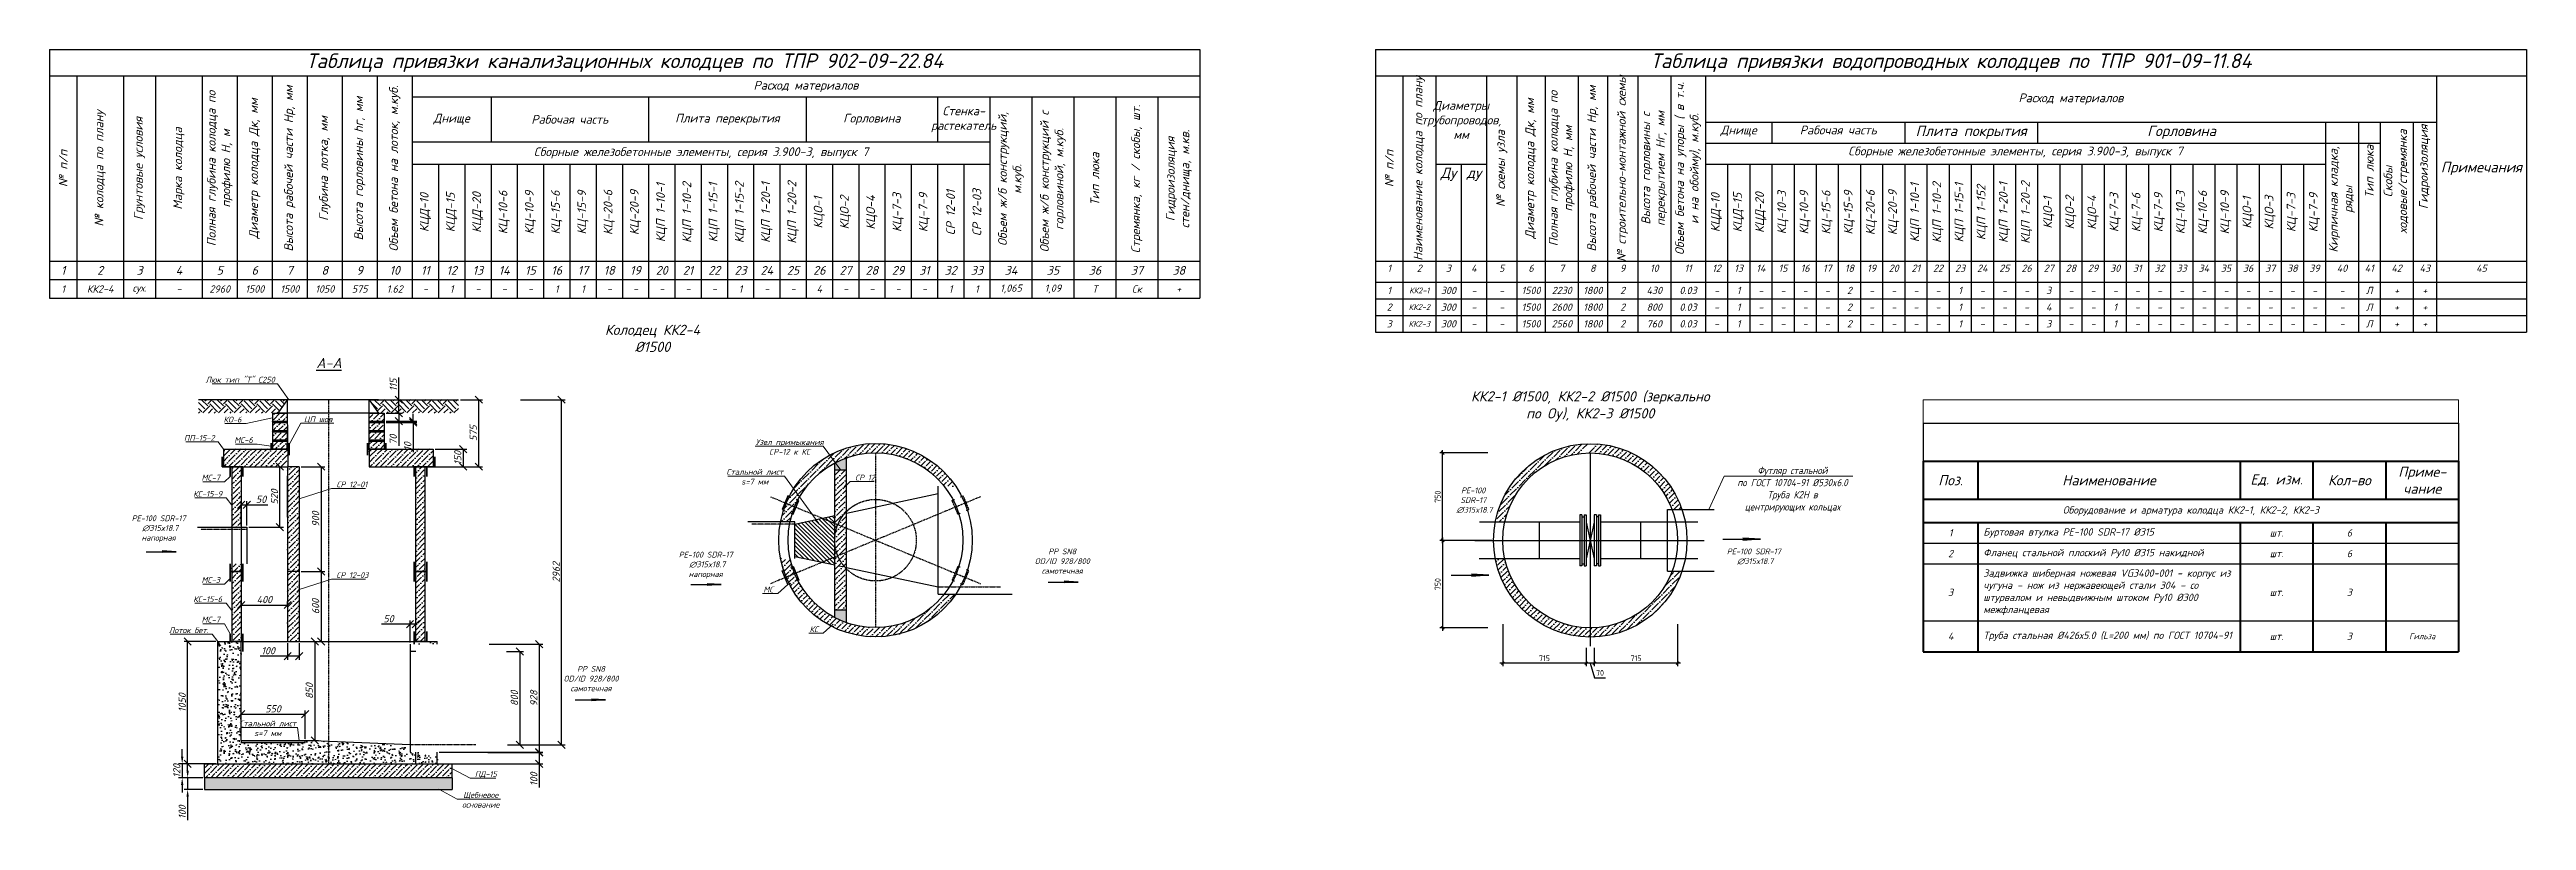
# Model space of a CAD drawing. Header units: millimetres. Extents: x 41890028 to 44740435, y 21258419 to 23626306.
# Drawn here: x 42540555 to 42965611, y 22005940 to 22138246 of the extents above; entities that cross this region are included whole.
import ezdxf
from ezdxf import colors
from ezdxf.entities.mleader import LeaderData, LeaderLine
from ezdxf.math import Vec2, Vec3

# ---------------------------------------------------------------- set-up
doc = ezdxf.new("R2010")
doc.units = ezdxf.units.MM
doc.linetypes.add('ACAD_ISO10W100', pattern=[18.5, 12, -3, 0.5, -3])
doc.linetypes.add('DASHED', pattern=[0.75, 0.5, -0.25])
doc.layers.add('В1_Выноски', color=250, linetype='Continuous')
doc.layers.add('ВК_К1_текст', color=34, linetype='Continuous')
doc.styles.add('GOST 2.304', font='GOST_0.TTF')
doc.styles.add('note', font='isocpeur.ttf', dxfattribs={"width": 0.9, "oblique": 15})
doc.styles.get("Standard").update_dxf_attribs({"font": 'isocpeui.ttf'})
doc.dimstyles.new('ISO-25', dxfattribs={"dimtxt": 2.5, "dimasz": 2.5, "dimexe": 1.25, "dimexo": 0.625, "dimtad": 1, "dimtxsty": 'Standard', "dimcen": 2.5, "dimadec": 0, "dimazin": 0, "dimtfac": 1, "dimtmove": 0, "dimatfit": 3, "dimfxl": 1, "dimarcsym": 0})
doc.dimstyles.new('SPDS', dxfattribs={"dimscale": 100, "dimtxt": 2, "dimasz": 1, "dimexe": 1, "dimexo": 0.625, "dimgap": 0.7, "dimtad": 1, "dimdec": 0, "dimrnd": 0.001, "dimtxsty": 'GOST 2.304', "dimblk": 'OBLIQUE', "dimcen": 1.5, "dimdle": 1, "dimadec": 0, "dimazin": 2, "dimtfac": 0.75, "dimtdec": 0, "dimtmove": 1, "dimatfit": 3, "dimldrblk": 'OBLIQUE', "dimfxl": 1.25, "dimtolj": 1, "dimarcsym": 0})
pattern_1 = [(45, (-809614603.9, -416701475.4), (336.75960454, 1234.78521665), [1587.5, -317.5, 0, -317.5])]
pattern_2 = [(50, (-809614603.9, -416701475.4), (2186.216028, -191.2690265), [228.6, -2514.6]), (355, (-809614604, -416701475.4), (-422.921057, 2292.682143), [182.88, -2011.68701]), (100.4514447, (-809614421.7, -416701491.3), (1763.294965, 2101.413023), [194.2801056, -2137.082935]), (46.1842, (-809614604, -416700865.8), (3252.948491, -504.507935), [342.9, -3771.9]), (96.6355576, (-809614332.8, -416700907.8), (2848.849609, 2969.113495), [291.420278, -3205.627298]), (351.18415117, (-809614604, -416700865.8), (2848.849609, 2969.113495), [274.319605, -3017.516783]), (21, (-809614299.1, -416701018.2), (1819.3726952, -1227.1823782), [228.6, -2514.6]), (326, (-809614299, -416701018.2), (741.62434, 2210.2555935), [182.88, -2011.68]), (71.451445, (-809614147.5, -416701120.5), (2560.9970313, 983.0732266), [194.2801056, -2137.079251]), (37.5, (-809614603.9, -416701475.4), (37.063239, 1014.6604665), [0, -1987.296, 0, -2042.16, 0, -2019.3]), (7.5, (-809614603.9, -416701475.4), (801.8359501, 1202.1668978), [0, -1164.336, 0, -1941.576, 0, -769.62]), (327.5, (-809615283.6, -416701475.4), (1627.087142, -68.7449279), [0, -762, 0, -2377.44, 0, -3154.68]), (317.5, (-809615588.4, -416701475.4), (1777.5501766, 305.1178924), [0, -990.6, 0, -1578.864, 0, -2240.28])]
pattern_3 = [(45, (-809614604, -416701475.4), (3e-13, 2694.0768363), [1905, -1905]), (45, (-809615109, -416700970.3), (3e-13, 2694.0768363), [1905, -1905]), (45, (-809615614.2, -416700465.1), (3e-13, 2694.0768363), [1905, -1905]), (135, (-809615614.2, -416700128.4), (-2694.0768363, 3e-13), [1905, -1905]), (135, (-809615109, -416699623.2), (-2694.0768363, 3e-13), [1905, -1905]), (135, (-809614604, -416699118), (-2694.0768363, 3e-13), [1905, -1905])]
pattern_4 = [(45, (-809614603.9, -416699735.4), (336.75960454, 1234.78521665), [1587.5, -317.5, 0, -317.5])]
pattern_5 = [(45, (-809614603.91, -416701475.395), (-44.9012806053, 44.9012806053), [])]
pattern_6 = [(45, (5031.5, 0), (336.7596045, 1234.785217), [1587.5, -317.5, 0, -317.5])]
pattern_7 = [(45, (-795565016.5, -418827405.8), (336.75960454, 1234.78521665), [1587.5, -317.5, 0, -317.5])]

msp = doc.modelspace()

# ---------------------------------------------------------------- texts
for s, insert, char_height, width, attachment_point in [('Колодец КК2-4\\P%%C1500', (42644032.382, 22088683.168), 1750, 20962.79396, 5), ('{\\LА-А}', (42588507.291, 22084458.22), 1750, 20962.79396, 5), ('КК2-1 %%C1500, КК2-2 %%C1500 (зеркально по Оy), КК2-3 %%C1500', (42804948.433, 22077004.334), 1750, 42776.94054, 5), ('\\pi4359.6;PE-100\\P\\pi4230.1;SDR-17\\P\\pi3557.3;∅315x18.7', (42778426.271, 22063083.832), 1000, 12914.65502, 1), ('\\pi4.1953e+006;PE-100 SDR-17\\P\\pi4.1971e+006;∅315x18.7\\P\\pi4.197e+006;напорная', (38359351.975, 22058295.993), 1000, 8400000, 1), ('\\pi4.1953e+006;PE-100 SDR-17\\P\\pi4.1971e+006;∅315x18.7\\P\\pi4.197e+006;напорная', (38453233.733, 22052060.694), 1000, 8400000, 1), ('PP SN8\\POD/ID 928/800\\Pсамотечная', (42714338.38, 22050443.774), 1000, 11452.41739, 5), ('\\pi2612.1;PE-100 SDR-17\\P\\pi4386.3;∅315x18.7', (42825779.936, 22052613.488), 1000, 14572.65134, 1), ('PP SN8\\POD/ID 928/800\\Pсамотечная', (42633478.049, 22030284.502), 1000, 11452.41739, 5)]:
    msp.add_mtext(s, dxfattribs=dict(insert=insert, char_height=char_height, width=width, attachment_point=attachment_point))

# ---------------------------------------------------------------- blocks, each defined once
blk = doc.blocks.new('_Oblique')
at = {"color": 0, "linetype": 'ByBlock', "lineweight": -2}
blk.add_line((-0.5, -0.5), (0.5, 0.5), dxfattribs=at)
blk = doc.blocks.new('*D92')
at = {"color": 0, "lineweight": -2, "transparency": 16777216}
for p, q in [((42573416, 22042927), (42573416, 22043541)), ((42581416, 22042927), (42581416, 22043541)), ((42573416, 22042916), (42581416, 22042916))]:
    blk.add_line(p, q, dxfattribs=at)
at = {"layer": 'Defpoints', "color": 0, "transparency": 16777216}
for p in [(42573416, 22042614), (42581416, 22042916), (42581416, 22042614)]:
    blk.add_point(p, dxfattribs=at)
at = {"color": 0, "lineweight": -2, "transparency": 16777216, "xscale": 1250, "yscale": 1250, "zscale": 1250, "rotation": 180}
blk.add_blockref('_Oblique', (42573416, 22042916), dxfattribs=at)
at = {"color": 0, "lineweight": -2, "transparency": 16777216, "xscale": 1250, "yscale": 1250, "zscale": 1250}
blk.add_blockref('_Oblique', (42581416, 22042916), dxfattribs=at)
at = {"color": 0, "transparency": 16777216, "insert": (42577416, 22043853), "char_height": 1250, "attachment_point": 5}
blk.add_mtext('400', dxfattribs=at)
blk = doc.blocks.new('*D87')
at = {"color": 0, "lineweight": -2, "transparency": 16777216}
for p, q in [((42572128, 22066655), (42580724, 22066655)), ((42580099, 22056255), (42580099, 22066655)), ((42574728, 22056255), (42580724, 22056255))]:
    blk.add_line(p, q, dxfattribs=at)
at = {"layer": 'Defpoints', "color": 0, "transparency": 16777216}
for p in [(42571816, 22066655), (42580099, 22066655), (42574416, 22056255)]:
    blk.add_point(p, dxfattribs=at)
at = {"color": 0, "lineweight": -2, "transparency": 16777216, "xscale": 1250, "yscale": 1250, "zscale": 1250}
for p, rotation in [((42580099, 22066655), 90), ((42580099, 22056255), 270)]:
    blk.add_blockref('_Oblique', p, dxfattribs=dict(at, rotation=rotation))
at = {"color": 0, "transparency": 16777216, "insert": (42579161, 22061455), "char_height": 1250, "attachment_point": 5, "rotation": 90}
blk.add_mtext('520', dxfattribs=at)
blk = doc.blocks.new('*D88')
at = {"color": 0, "lineweight": -2, "transparency": 16777216}
for p, q in [((42573416, 22056567), (42573416, 22060741)), ((42574416, 22056567), (42574416, 22060741)), ((42573416, 22060116), (42574416, 22060116)), ((42574416, 22060116), (42578040, 22060116))]:
    blk.add_line(p, q, dxfattribs=at)
at = {"layer": 'Defpoints', "color": 0, "transparency": 16777216}
for p in [(42573416, 22056255), (42574416, 22060116), (42574416, 22056255)]:
    blk.add_point(p, dxfattribs=at)
at = {"color": 0, "lineweight": -2, "transparency": 16777216, "xscale": 1250, "yscale": 1250, "zscale": 1250, "rotation": 180}
blk.add_blockref('_Oblique', (42573416, 22060116), dxfattribs=at)
at = {"color": 0, "lineweight": -2, "transparency": 16777216, "xscale": 1250, "yscale": 1250, "zscale": 1250}
blk.add_blockref('_Oblique', (42574416, 22060116), dxfattribs=at)
at = {"color": 0, "transparency": 16777216, "insert": (42576853, 22061054), "char_height": 1250, "attachment_point": 5}
blk.add_mtext('50', dxfattribs=at)
blk = doc.blocks.new('*D89')
at = {"color": 0, "lineweight": -2, "transparency": 16777216}
for p, q in [((42618982, 22034915), (42621882, 22034915)), ((42621257, 22034915), (42621257, 22018915)), ((42619123, 22018915), (42621882, 22018915))]:
    blk.add_line(p, q, dxfattribs=at)
at = {"layer": 'Defpoints', "color": 0, "transparency": 16777216}
for p in [(42618669, 22034915), (42618810, 22018915), (42621257, 22018915)]:
    blk.add_point(p, dxfattribs=at)
at = {"color": 0, "lineweight": -2, "transparency": 16777216, "xscale": 1250, "yscale": 1250, "zscale": 1250}
for p, rotation in [((42621257, 22034915), 90), ((42621257, 22018915), 270)]:
    blk.add_blockref('_Oblique', p, dxfattribs=dict(at, rotation=rotation))
at = {"color": 0, "transparency": 16777216, "insert": (42620319, 22026915), "char_height": 1250, "attachment_point": 5, "rotation": 90}
blk.add_mtext('800', dxfattribs=at)
blk = doc.blocks.new('*D94')
at = {"color": 0, "lineweight": -2, "transparency": 16777216}
for p, q in [((42573416, 22019978), (42573416, 22024791)), ((42573416, 22024166), (42584416, 22024166)), ((42584416, 22019978), (42584416, 22024791))]:
    blk.add_line(p, q, dxfattribs=at)
at = {"layer": 'Defpoints', "color": 0, "transparency": 16777216}
for p in [(42584416, 22024166), (42573416, 22019666), (42584416, 22019666)]:
    blk.add_point(p, dxfattribs=at)
at = {"color": 0, "lineweight": -2, "transparency": 16777216, "xscale": 1250, "yscale": 1250, "zscale": 1250, "rotation": 180}
blk.add_blockref('_Oblique', (42573416, 22024166), dxfattribs=at)
at = {"color": 0, "lineweight": -2, "transparency": 16777216, "xscale": 1250, "yscale": 1250, "zscale": 1250}
blk.add_blockref('_Oblique', (42584416, 22024166), dxfattribs=at)
at = {"color": 0, "transparency": 16777216, "insert": (42578916, 22025103), "char_height": 1250, "attachment_point": 5}
blk.add_mtext('550', dxfattribs=at)
blk = doc.blocks.new('*D91')
at = {"color": 0, "lineweight": -2, "transparency": 16777216}
for p, q in [((42583728, 22036655), (42586705, 22036655)), ((42586080, 22036655), (42586080, 22019666)), ((42583728, 22019666), (42586705, 22019666))]:
    blk.add_line(p, q, dxfattribs=at)
at = {"layer": 'Defpoints', "color": 0, "transparency": 16777216}
for p in [(42583416, 22036655), (42583416, 22019666), (42586080, 22019666)]:
    blk.add_point(p, dxfattribs=at)
at = {"color": 0, "lineweight": -2, "transparency": 16777216, "xscale": 1250, "yscale": 1250, "zscale": 1250}
for p, rotation in [((42586080, 22036655), 90), ((42586080, 22019666), 270)]:
    blk.add_blockref('_Oblique', p, dxfattribs=dict(at, rotation=rotation))
at = {"color": 0, "transparency": 16777216, "insert": (42585142, 22028160), "char_height": 1250, "attachment_point": 5, "rotation": 90}
blk.add_mtext('850', dxfattribs=at)
blk = doc.blocks.new('*D95')
at = {"color": 0, "lineweight": -2, "transparency": 16777216}
for p, q in [((42583728, 22066655), (42587776, 22066655)), ((42587151, 22066655), (42587151, 22048655)), ((42583728, 22048655), (42587776, 22048655))]:
    blk.add_line(p, q, dxfattribs=at)
at = {"layer": 'Defpoints', "color": 0, "transparency": 16777216}
for p in [(42583416, 22066655), (42583416, 22048655), (42587151, 22048655)]:
    blk.add_point(p, dxfattribs=at)
at = {"color": 0, "lineweight": -2, "transparency": 16777216, "xscale": 1250, "yscale": 1250, "zscale": 1250}
for p, rotation in [((42587151, 22066655), 90), ((42587151, 22048655), 270)]:
    blk.add_blockref('_Oblique', p, dxfattribs=dict(at, rotation=rotation))
at = {"color": 0, "transparency": 16777216, "insert": (42586214, 22057655), "char_height": 1250, "attachment_point": 5, "rotation": 90}
blk.add_mtext('900', dxfattribs=at)
blk = doc.blocks.new('*D96')
at = {"color": 0, "lineweight": -2, "transparency": 16777216}
for p, q in [((42583728, 22048655), (42587776, 22048655)), ((42587151, 22048655), (42587151, 22036655)), ((42583728, 22036655), (42587776, 22036655))]:
    blk.add_line(p, q, dxfattribs=at)
at = {"layer": 'Defpoints', "color": 0, "transparency": 16777216}
for p in [(42583416, 22048655), (42583416, 22036655), (42587151, 22036655)]:
    blk.add_point(p, dxfattribs=at)
at = {"color": 0, "lineweight": -2, "transparency": 16777216, "xscale": 1250, "yscale": 1250, "zscale": 1250}
for p, rotation in [((42587151, 22048655), 90), ((42587151, 22036655), 270)]:
    blk.add_blockref('_Oblique', p, dxfattribs=dict(at, rotation=rotation))
at = {"color": 0, "transparency": 16777216, "insert": (42586214, 22042655), "char_height": 1250, "attachment_point": 5, "rotation": 90}
blk.add_mtext('600', dxfattribs=at)
blk = doc.blocks.new('*D97')
at = {"color": 0, "lineweight": -2, "transparency": 16777216}
for p, q in [((42569103, 22036655), (42563632, 22036655)), ((42564257, 22015655), (42564257, 22036655)), ((42569103, 22015655), (42563632, 22015655))]:
    blk.add_line(p, q, dxfattribs=at)
at = {"layer": 'Defpoints', "color": 0, "transparency": 16777216}
for p in [(42564257, 22036655), (42569416, 22036655), (42569416, 22015655)]:
    blk.add_point(p, dxfattribs=at)
at = {"color": 0, "lineweight": -2, "transparency": 16777216, "xscale": 1250, "yscale": 1250, "zscale": 1250}
for p, rotation in [((42564257, 22036655), 90), ((42564257, 22015655), 270)]:
    blk.add_blockref('_Oblique', p, dxfattribs=dict(at, rotation=rotation))
at = {"color": 0, "transparency": 16777216, "insert": (42563320, 22026155), "char_height": 1250, "attachment_point": 5, "rotation": 90}
blk.add_mtext('1050', dxfattribs=at)
blk = doc.blocks.new('*D98')
at = {"color": 0, "lineweight": -2, "transparency": 16777216}
for p, q in [((42563320, 22016905), (42563320, 22018155)), ((42563945, 22015655), (42562695, 22015655)), ((42563320, 22015655), (42563320, 22013255)), ((42566861, 22013255), (42562695, 22013255)), ((42563320, 22012005), (42563320, 22010755))]:
    blk.add_line(p, q, dxfattribs=at)
at = {"color": 0, "transparency": 16777216}
for points in [[(42563111, 22016905), (42563528, 22016905), (42563320, 22015655)], [(42563111, 22012005), (42563528, 22012005), (42563320, 22013255)]]:
    blk.add_solid(points, dxfattribs=at)
at = {"layer": 'Defpoints', "color": 0, "transparency": 16777216}
for p in [(42564257, 22015655), (42563320, 22013255), (42567174, 22013255)]:
    blk.add_point(p, dxfattribs=at)
at = {"color": 0, "transparency": 16777216, "insert": (42562382, 22014455), "char_height": 1250, "attachment_point": 5, "rotation": 90}
blk.add_mtext('120', dxfattribs=at)
blk = doc.blocks.new('*D99')
at = {"color": 0, "lineweight": -2, "transparency": 16777216}
for p, q in [((42564257, 22014505), (42564257, 22015755)), ((42566861, 22013255), (42563632, 22013255)), ((42566861, 22011255), (42563632, 22011255)), ((42564257, 22013255), (42564257, 22011255)), ((42564257, 22010005), (42564257, 22005965))]:
    blk.add_line(p, q, dxfattribs=at)
at = {"color": 0, "transparency": 16777216}
for points in [[(42564049, 22014505), (42564466, 22014505), (42564257, 22013255)], [(42564049, 22010005), (42564466, 22010005), (42564257, 22011255)]]:
    blk.add_solid(points, dxfattribs=at)
at = {"layer": 'Defpoints', "color": 0, "transparency": 16777216}
for p in [(42564257, 22011255), (42567174, 22013255), (42567174, 22011255)]:
    blk.add_point(p, dxfattribs=at)
at = {"color": 0, "transparency": 16777216, "insert": (42563320, 22007360), "char_height": 1250, "attachment_point": 5, "rotation": 90}
blk.add_mtext('100', dxfattribs=at)
blk = doc.blocks.new('*D90')
at = {"color": 0, "lineweight": -2, "transparency": 16777216}
for p, q in [((42621357, 22078155), (42629060, 22078155)), ((42628435, 22018915), (42628435, 22078155)), ((42621358, 22018915), (42629060, 22018915))]:
    blk.add_line(p, q, dxfattribs=at)
at = {"layer": 'Defpoints', "color": 0, "transparency": 16777216}
for p in [(42621044, 22078155), (42628435, 22078155), (42621045, 22018915)]:
    blk.add_point(p, dxfattribs=at)
at = {"color": 0, "lineweight": -2, "transparency": 16777216, "xscale": 1250, "yscale": 1250, "zscale": 1250}
for p, rotation in [((42628435, 22078155), 90), ((42628435, 22018915), 270)]:
    blk.add_blockref('_Oblique', p, dxfattribs=dict(at, rotation=rotation))
at = {"color": 0, "transparency": 16777216, "insert": (42627497, 22048535), "char_height": 1250, "attachment_point": 5, "rotation": 90}
blk.add_mtext('2962', dxfattribs=at)
blk = doc.blocks.new('*D101')
at = {"color": 0, "lineweight": -2, "transparency": 16777216}
for p, q in [((42616007, 22036175), (42625219, 22036175)), ((42624594, 22036175), (42624594, 22017616)), ((42615766, 22017616), (42625219, 22017616))]:
    blk.add_line(p, q, dxfattribs=at)
at = {"layer": 'Defpoints', "color": 0, "transparency": 16777216}
for p in [(42615695, 22036175), (42615454, 22017616), (42624594, 22017616)]:
    blk.add_point(p, dxfattribs=at)
at = {"color": 0, "lineweight": -2, "transparency": 16777216, "xscale": 1250, "yscale": 1250, "zscale": 1250}
for p, rotation in [((42624594, 22036175), 90), ((42624594, 22017616), 270)]:
    blk.add_blockref('_Oblique', p, dxfattribs=dict(at, rotation=rotation))
at = {"color": 0, "transparency": 16777216, "insert": (42623656, 22026895), "char_height": 1250, "attachment_point": 5, "rotation": 90}
blk.add_mtext('928', dxfattribs=at)
blk = doc.blocks.new('*D100')
at = {"color": 0, "lineweight": -2, "transparency": 16777216}
for p, q in [((42602416, 22039629), (42597542, 22039629)), ((42602416, 22036487), (42602416, 22040254)), ((42603416, 22039629), (42602416, 22039629)), ((42603416, 22036967), (42603416, 22040254))]:
    blk.add_line(p, q, dxfattribs=at)
at = {"layer": 'Defpoints', "color": 0, "transparency": 16777216}
for p in [(42603416, 22039629), (42602416, 22036175), (42603416, 22036655)]:
    blk.add_point(p, dxfattribs=at)
at = {"color": 0, "lineweight": -2, "transparency": 16777216, "xscale": 1250, "yscale": 1250, "zscale": 1250, "rotation": 180}
blk.add_blockref('_Oblique', (42602416, 22039629), dxfattribs=at)
at = {"color": 0, "lineweight": -2, "transparency": 16777216, "xscale": 1250, "yscale": 1250, "zscale": 1250}
blk.add_blockref('_Oblique', (42603416, 22039629), dxfattribs=at)
at = {"color": 0, "transparency": 16777216, "insert": (42598729, 22040567), "char_height": 1250, "attachment_point": 5}
blk.add_mtext('50', dxfattribs=at)
blk = doc.blocks.new('_None')
blk = doc.blocks.new('*D103')
at = {"color": 0, "lineweight": -2, "transparency": 16777216}
for p, q in [((42598318, 22075855), (42601111, 22075855)), ((42598318, 22074455), (42601111, 22074455)), ((42600486, 22075855), (42600486, 22074455)), ((42600486, 22074455), (42600486, 22070232))]:
    blk.add_line(p, q, dxfattribs=at)
at = {"layer": 'Defpoints', "color": 0, "transparency": 16777216}
for p in [(42598006, 22075855), (42598006, 22074455), (42600486, 22074455)]:
    blk.add_point(p, dxfattribs=at)
at = {"color": 0, "lineweight": -2, "transparency": 16777216, "xscale": 1250, "yscale": 1250, "zscale": 1250}
for p, rotation in [((42600486, 22075855), 90), ((42600486, 22074455), 270)]:
    blk.add_blockref('_Oblique', p, dxfattribs=dict(at, rotation=rotation))
at = {"color": 0, "transparency": 16777216, "insert": (42599541, 22071292), "char_height": 1250, "attachment_point": 5, "rotation": 90}
blk.add_mtext('70', dxfattribs=at)
blk = doc.blocks.new('*D104')
at = {"color": 0, "lineweight": -2, "transparency": 16777216}
for p, q in [((42598318, 22074455), (42603575, 22074455)), ((42598318, 22074255), (42603575, 22074255)), ((42602950, 22074455), (42602950, 22075705)), ((42602950, 22074455), (42602950, 22074255)), ((42602950, 22074255), (42602950, 22069173))]:
    blk.add_line(p, q, dxfattribs=at)
at = {"layer": 'Defpoints', "color": 0, "transparency": 16777216}
for p in [(42598006, 22074455), (42598006, 22074255), (42602950, 22074255)]:
    blk.add_point(p, dxfattribs=at)
at = {"color": 0, "lineweight": -2, "transparency": 16777216, "xscale": 1250, "yscale": 1250, "zscale": 1250}
for p, rotation in [((42602950, 22074455), 270), ((42602950, 22074255), 90)]:
    blk.add_blockref('_Oblique', p, dxfattribs=dict(at, rotation=rotation))
at = {"color": 0, "transparency": 16777216, "insert": (42602012, 22070115), "char_height": 1250, "attachment_point": 5, "rotation": 90}
blk.add_mtext('10', dxfattribs=at)
blk = doc.blocks.new('*D102')
at = {"color": 0, "lineweight": -2, "transparency": 16777216}
for p, q in [((42606728, 22069655), (42612171, 22069655)), ((42611546, 22069655), (42611546, 22066655)), ((42606728, 22066655), (42612171, 22066655))]:
    blk.add_line(p, q, dxfattribs=at)
at = {"layer": 'Defpoints', "color": 0, "transparency": 16777216}
for p in [(42606416, 22069655), (42606416, 22066655), (42611546, 22066655)]:
    blk.add_point(p, dxfattribs=at)
at = {"color": 0, "lineweight": -2, "transparency": 16777216, "xscale": 1250, "yscale": 1250, "zscale": 1250}
for p, rotation in [((42611546, 22069655), 90), ((42611546, 22066655), 270)]:
    blk.add_blockref('_Oblique', p, dxfattribs=dict(at, rotation=rotation))
at = {"color": 0, "transparency": 16777216, "insert": (42610608, 22068155), "char_height": 1250, "attachment_point": 5, "rotation": 90}
blk.add_mtext('150', dxfattribs=at)
blk = doc.blocks.new('*D93')
at = {"color": 0, "lineweight": -2, "transparency": 16777216}
for p, q in [((42581416, 22036342), (42581416, 22033522)), ((42583416, 22036342), (42583416, 22033522)), ((42581416, 22034147), (42576678, 22034147)), ((42583416, 22034147), (42581416, 22034147))]:
    blk.add_line(p, q, dxfattribs=at)
at = {"layer": 'Defpoints', "color": 0, "transparency": 16777216}
for p in [(42581416, 22036655), (42583416, 22036655), (42583416, 22034147)]:
    blk.add_point(p, dxfattribs=at)
at = {"color": 0, "lineweight": -2, "transparency": 16777216, "xscale": 1250, "yscale": 1250, "zscale": 1250, "rotation": 180}
blk.add_blockref('_Oblique', (42581416, 22034147), dxfattribs=at)
at = {"color": 0, "lineweight": -2, "transparency": 16777216, "xscale": 1250, "yscale": 1250, "zscale": 1250}
blk.add_blockref('_Oblique', (42583416, 22034147), dxfattribs=at)
at = {"color": 0, "transparency": 16777216, "insert": (42578072, 22035085), "char_height": 1250, "attachment_point": 5}
blk.add_mtext('100', dxfattribs=at)
blk = doc.blocks.new('*D105')
at = {"color": 0, "lineweight": -2, "transparency": 16777216}
for p, q in [((42607408, 22017641), (42625219, 22017641)), ((42607408, 22015655), (42625219, 22015655)), ((42624594, 22017641), (42624594, 22015655)), ((42624594, 22015655), (42624594, 22011615))]:
    blk.add_line(p, q, dxfattribs=at)
at = {"layer": 'Defpoints', "color": 0, "transparency": 16777216}
for p in [(42607095, 22017641), (42607095, 22015655), (42624594, 22015655)]:
    blk.add_point(p, dxfattribs=at)
at = {"color": 0, "lineweight": -2, "transparency": 16777216, "xscale": 1250, "yscale": 1250, "zscale": 1250}
for p, rotation in [((42624594, 22017641), 90), ((42624594, 22015655), 270)]:
    blk.add_blockref('_Oblique', p, dxfattribs=dict(at, rotation=rotation))
at = {"color": 0, "transparency": 16777216, "insert": (42623656, 22013010), "char_height": 1250, "attachment_point": 5, "rotation": 90}
blk.add_mtext('100', dxfattribs=at)
blk = doc.blocks.new('*T797')
at = {"color": 0, "linetype": 'ByBlock', "lineweight": -2, "transparency": 16777216}
for p, q in [((0, 0), (197388, 0)), ((0, 0), (0, -42695)), ((197388, 0), (197388, -42695)), ((0, -4533), (197388, -4533)), ((4685, -4533), (4685, -42695)), ((12692, -4533), (12692, -42695)), ((18198, -4533), (18198, -42695)), ((26205, -4533), (26205, -42695)), ((32211, -4533), (32211, -42695)), ((38218, -4533), (38218, -42695)), ((44224, -4533), (44224, -42695)), ((50231, -4533), (50231, -42695)), ((56237, -4533), (56237, -42695)), ((62244, -4533), (62244, -42695)), ((62244, -8133), (197388, -8133)), ((75764, -8133), (75764, -15833)), ((102803, -8133), (102803, -15833)), ((129842, -8133), (129842, -15833)), ((152375, -8133), (152375, -15833)), ((161388, -8133), (161388, -42695)), ((168588, -8133), (168588, -42695)), ((175788, -8133), (175788, -42695)), ((182988, -8133), (182988, -42695)), ((190188, -8133), (190188, -42695)), ((62244, -15833), (161388, -15833)), ((62244, -19649), (161388, -19649)), ((66751, -19649), (66751, -42695)), ((71257, -19649), (71257, -42695)), ((75764, -19649), (75764, -42695)), ((80270, -19649), (80270, -42695)), ((84777, -19649), (84777, -42695)), ((89283, -19649), (89283, -42695)), ((93790, -19649), (93790, -42695)), ((98296, -19649), (98296, -42695)), ((102803, -19649), (102803, -42695)), ((107310, -19649), (107310, -42695)), ((111816, -19649), (111816, -42695)), ((116323, -19649), (116323, -42695)), ((120829, -19649), (120829, -42695)), ((125336, -19649), (125336, -42695)), ((129842, -19649), (129842, -42695)), ((134349, -19649), (134349, -42695)), ((138856, -19649), (138856, -42695)), ((143362, -19649), (143362, -42695)), ((147869, -19649), (147869, -42695)), ((152375, -19649), (152375, -42695)), ((156882, -19649), (156882, -42695)), ((0, -36295), (197388, -36295)), ((0, -39495), (197388, -39495)), ((0, -42695), (197388, -42695))]:
    blk.add_line(p, q, dxfattribs=at)
at = {"color": 0, "transparency": 16777216, "attachment_point": 5}
for s, insert, char_height, width in [('Таблица привязки канализационных колодцев по ТПР 902-09-22.84', (98694, -2267), 2500, 196188.36), ('Расход материалов', (129816, -6333), 1500, 133944.35), ('Днище', (69004, -11983), 1500, 12319.68), ('Рабочая часть', (89283, -11983), 1500, 25839.37), ('Плита перекрытия', (116323, -11983), 1500, 25839.37), ('Горловина', (141109, -11983), 1500, 21332.81), ('Стенка- растекатель', (156882, -11983), 1500, 7813.12), ('Сборные железобетонные элементы, серия 3.900-3, выпуск 7', (111816, -17741), 1500, 97944.35), ('1', (2342, -37895), 1500, 3484.96), ('2', (8688, -37895), 1500, 6806.56), ('3', (15445, -37895), 1500, 4306.56), ('4', (22201, -37895), 1500, 6806.56), ('5', (29208, -37895), 1500, 4806.56), ('6', (35214, -37895), 1500, 4806.56), ('7', (41221, -37895), 1500, 4806.56), ('8', (47228, -37895), 1500, 4806.56), ('9', (53234, -37895), 1500, 4806.56), ('10', (59241, -37895), 1500, 4806.56), ('11', (64497, -37895), 1500, 3306.56), ('12', (69004, -37895), 1500, 3306.56), ('13', (73510, -37895), 1500, 3306.56), ('14', (78017, -37895), 1500, 3306.56), ('15', (82524, -37895), 1500, 3306.56), ('16', (87030, -37895), 1500, 3306.56), ('17', (91537, -37895), 1500, 3306.56), ('18', (96043, -37895), 1500, 3306.56), ('19', (100550, -37895), 1500, 3306.56), ('20', (105056, -37895), 1500, 3306.56), ('21', (109563, -37895), 1500, 3306.56), ('22', (114069, -37895), 1500, 3306.56), ('23', (118576, -37895), 1500, 3306.56), ('24', (123083, -37895), 1500, 3306.56), ('25', (127589, -37895), 1500, 3306.56), ('26', (132096, -37895), 1500, 3306.56), ('27', (136602, -37895), 1500, 3306.56), ('28', (141109, -37895), 1500, 3306.56), ('29', (145615, -37895), 1500, 3306.56), ('31', (150122, -37895), 1500, 3306.56), ('32', (154629, -37895), 1500, 3306.56), ('33', (159135, -37895), 1500, 3306.56), ('34', (164988, -37895), 1500, 6000), ('35', (172188, -37895), 1500, 6000), ('36', (179388, -37895), 1500, 6000), ('37', (186588, -37895), 1500, 6000), ('38', (193788, -37895), 1500, 6000), ('1', (2342, -41095), 1250, 3484.96), ('КК2-4', (8688, -41095), 1250, 6806.56), ('сух.', (15445, -41095), 1250, 4306.56), ('-', (22201, -41095), 1250, 6806.56), ('2960', (29208, -41095), 1250, 4806.56), ('1500', (35214, -41095), 1250, 4806.56), ('1500', (41221, -41095), 1250, 4806.56), ('1050', (47228, -41095), 1250, 4806.56), ('575', (53234, -41095), 1250, 4806.56), ('1.62', (59241, -41095), 1250, 4806.56), ('-', (64497, -41095), 1250, 3306.56), ('1', (69004, -41095), 1250, 3306.56), ('-', (73510, -41095), 1250, 3306.56), ('-', (78017, -41095), 1250, 3306.56), ('-', (82524, -41095), 1250, 3306.56), ('1', (87030, -41095), 1250, 3306.56), ('1', (91537, -41095), 1250, 3306.56), ('-', (96043, -41095), 1250, 3306.56), ('-', (100550, -41095), 1250, 3306.56), ('-', (105056, -41095), 1250, 3306.56), ('-', (109563, -41095), 1250, 3306.56), ('-', (114069, -41095), 1250, 3306.56), ('1', (118576, -41095), 1250, 3306.56), ('-', (123083, -41095), 1250, 3306.56), ('-', (127589, -41095), 1250, 3306.56), ('4', (132096, -41095), 1250, 3306.56), ('-', (136602, -41095), 1250, 3306.56), ('-', (141109, -41095), 1250, 3306.56), ('-', (145615, -41095), 1250, 3306.56), ('-', (150122, -41095), 1250, 3306.56), ('1', (154629, -41095), 1250, 3306.56), ('1', (159135, -41095), 1250, 3306.56), ('1,065', (164988, -41095), 1250, 6000), ('1,09', (172188, -41095), 1250, 6000), ('Т', (179388, -41095), 1250, 6000), ('Ск', (186588, -41095), 1250, 6000), ('+', (193788, -41095), 1250, 6000)]:
    blk.add_mtext(s, dxfattribs=dict(at, insert=insert, char_height=char_height, width=width))
at = {"color": 0, "transparency": 16777216, "char_height": 1500, "attachment_point": 5, "rotation": 90}
for s, insert, width in [('Полная глубина колодца по профилю Н, м', (29208, -20414), 30561.95), ('Диаметр колодца Дк, мм', (35214, -20414), 30561.95), ('Высота рабочей части Нр, мм', (41221, -20414), 30561.95), ('Высота горловины hг, мм', (53234, -20414), 30561.95), ('Объем бетона на лоток, м.куб.', (59241, -20414), 30561.95), ('№ колодца по плану', (8688, -20414), 30561.95), ('Грунтовые условия', (15445, -20414), 30561.95), ('Глубина лотка, мм', (47228, -20414), 30561.95), ('Объем ж/б конструкций, м.куб.', (164988, -22214), 26961.95), ('Объем ж/б конструкций с  горловиной, м.куб.', (172188, -22214), 26961.95), ('Стремянка, кг / скобы, шт.', (186588, -22214), 26961.95), ('Марка колодца', (22201, -20414), 30561.95), ('Гидроизоляция стен/днища, м.кв.', (193788, -22214), 26961.95), ('№ п/п', (2342, -20414), 30561.95), ('Тип люка', (179388, -22214), 26961.95), ('КЦД-10', (64497, -27972), 15446.32), ('КЦД-15', (69004, -27972), 15446.32), ('КЦД-20', (73510, -27972), 15446.32), ('КЦ-10-6', (78017, -27972), 15446.32), ('КЦ-10-9', (82524, -27972), 15446.32), ('КЦ-15-6', (87030, -27972), 15446.32), ('КЦ-15-9', (91537, -27972), 15446.32), ('КЦ-20-6', (96043, -27972), 15446.32), ('КЦ-20-9', (100550, -27972), 15446.32), ('КЦП 1-10-1', (105056, -27972), 15446.32), ('КЦП 1-10-2', (109563, -27972), 15446.32), ('КЦП 1-15-1', (114069, -27972), 15446.32), ('КЦП 1-15-2', (118576, -27972), 15446.32), ('КЦП 1-20-1', (123083, -27972), 15446.32), ('КЦП 1-20-2', (127589, -27972), 15446.32), ('КЦО-1', (132096, -27972), 15446.32), ('КЦО-2', (136602, -27972), 15446.32), ('КЦО-4', (141109, -27972), 15446.32), ('КЦ-7-3', (145615, -27972), 15446.32), ('КЦ-7-9', (150122, -27972), 15446.32), ('{\\C256;СР 12-01}', (154629, -27972), 15446.32), ('{\\C256;СР 12-03}', (159135, -27972), 15446.32)]:
    blk.add_mtext(s, dxfattribs=dict(at, insert=insert, width=width))
blk = doc.blocks.new('*D800')
at = {"color": 0, "lineweight": -2, "transparency": 16777216}
for p, q in [((42611052, 22078155), (42614835, 22078155)), ((42614210, 22066655), (42614210, 22078155)), ((42611858, 22066655), (42614835, 22066655))]:
    blk.add_line(p, q, dxfattribs=at)
at = {"layer": 'Defpoints', "color": 0, "transparency": 16777216}
for p in [(42610740, 22078155), (42614210, 22078155), (42611546, 22066655)]:
    blk.add_point(p, dxfattribs=at)
at = {"color": 0, "lineweight": -2, "transparency": 16777216, "xscale": 1250, "yscale": 1250, "zscale": 1250}
for p, rotation in [((42614210, 22078155), 90), ((42614210, 22066655), 270)]:
    blk.add_blockref('_Oblique', p, dxfattribs=dict(at, rotation=rotation))
at = {"color": 0, "transparency": 16777216, "insert": (42613264, 22072405), "char_height": 1250, "attachment_point": 5, "rotation": 90}
blk.add_mtext('575', dxfattribs=at)
blk = doc.blocks.new('*D802')
at = {"color": 0, "lineweight": -2, "transparency": 16777216}
for p, q in [((42600486, 22078155), (42600486, 22081971)), ((42595728, 22078155), (42601111, 22078155)), ((42600486, 22075855), (42600486, 22078155)), ((42600174, 22075855), (42599861, 22075855))]:
    blk.add_line(p, q, dxfattribs=at)
at = {"layer": 'Defpoints', "color": 0, "transparency": 16777216}
for p in [(42595416, 22078155), (42600486, 22075855), (42600486, 22075855)]:
    blk.add_point(p, dxfattribs=at)
at = {"color": 0, "lineweight": -2, "transparency": 16777216, "xscale": 1250, "yscale": 1250, "zscale": 1250}
for p, rotation in [((42600486, 22078155), 90), ((42600486, 22075855), 270)]:
    blk.add_blockref('_Oblique', p, dxfattribs=dict(at, rotation=rotation))
at = {"color": 0, "transparency": 16777216, "insert": (42599549, 22080688), "char_height": 1250, "attachment_point": 5, "rotation": 90}
blk.add_mtext('115', dxfattribs=at)
blk = doc.blocks.new('*D780')
at = {"color": 0, "lineweight": -2, "transparency": 16777216}
for p, q in [((42787361, 22069005), (42779124, 22069005)), ((42779624, 22053505), (42779624, 22069505)), ((42788036, 22054005), (42779124, 22054005))]:
    blk.add_line(p, q, dxfattribs=at)
at = {"layer": 'Defpoints', "color": 0, "transparency": 16777216}
for p in [(42779624, 22069005), (42787673, 22069005), (42788348, 22054005)]:
    blk.add_point(p, dxfattribs=at)
at = {"color": 0, "lineweight": -2, "transparency": 16777216, "xscale": 500.0000000000001, "yscale": 500.0000000000001, "zscale": 500.0000000000001}
for p, rotation in [((42779624, 22069005), 90), ((42779624, 22054005), 270)]:
    blk.add_blockref('_Oblique', p, dxfattribs=dict(at, rotation=rotation))
at = {"color": 0, "transparency": 16777216, "insert": (42778774, 22061505), "char_height": 1000, "attachment_point": 5, "rotation": 90, "style": 'GOST 2.304'}
blk.add_mtext('\\A1;750', dxfattribs=at)
blk = doc.blocks.new('*D771')
at = {"color": 0, "lineweight": -2, "transparency": 16777216}
for p, q in [((42788036, 22054005), (42779124, 22054005)), ((42779624, 22054505), (42779624, 22038505)), ((42787361, 22039005), (42779124, 22039005))]:
    blk.add_line(p, q, dxfattribs=at)
at = {"layer": 'Defpoints', "color": 0, "transparency": 16777216}
for p in [(42788348, 22054005), (42779624, 22039005), (42787673, 22039005)]:
    blk.add_point(p, dxfattribs=at)
at = {"color": 0, "lineweight": -2, "transparency": 16777216, "xscale": 500.0000000000001, "yscale": 500.0000000000001, "zscale": 500.0000000000001}
for p, rotation in [((42779624, 22054005), 90), ((42779624, 22039005), 270)]:
    blk.add_blockref('_Oblique', p, dxfattribs=dict(at, rotation=rotation))
at = {"color": 0, "transparency": 16777216, "insert": (42778774, 22046505), "char_height": 1000, "attachment_point": 5, "rotation": 90, "style": 'GOST 2.304'}
blk.add_mtext('\\A1;750', dxfattribs=at)
blk = doc.blocks.new('*T772')
at = {"layer": 'Defpoints', "color": 8, "linetype": 'ByBlock', "lineweight": 0, "transparency": 16777216}
for p, q in [((0, 0), (91875, 0)), ((0, 0), (0, -4000)), ((91875, 0), (91875, -4000))]:
    blk.add_line(p, q, dxfattribs=at)
at = {"layer": 'В1_Выноски', "color": 255, "linetype": 'Continuous', "lineweight": -2, "transparency": 16777216}
for p, q in [((0, -4000), (91875, -4000)), ((0, -4000), (0, -10547)), ((91875, -4000), (91875, -10547))]:
    blk.add_line(p, q, dxfattribs=at)
at = {"layer": 'В1_Выноски', "color": 0, "linetype": 'ByBlock', "lineweight": 60, "transparency": 16777216}
for p, q in [((0, -10547), (91875, -10547)), ((0, -10547), (0, -17093)), ((9375, -10547), (9375, -17093)), ((54375, -10547), (54375, -17093)), ((66875, -10547), (66875, -17093)), ((79375, -10547), (79375, -17093)), ((91875, -10547), (91875, -17093)), ((0, -17093), (91875, -17093)), ((0, -21093), (0, -24635)), ((66875, -21093), (66875, -24635)), ((79375, -21093), (79375, -24635)), ((91875, -21093), (91875, -24635))]:
    blk.add_line(p, q, dxfattribs=at)
at = {"layer": 'В1_Выноски', "color": 0, "linetype": 'Continuous', "lineweight": 60, "transparency": 16777216}
for p, q in [((0, -17093), (0, -21093)), ((0, -21093), (91875, -21093)), ((9375, -21093), (9375, -43276)), ((54375, -21093), (54375, -43276)), ((91875, -17093), (91875, -21093)), ((0, -24635), (0, -43276)), ((66875, -24635), (66875, -43276)), ((79375, -24635), (79375, -43276)), ((91875, -24635), (91875, -43276)), ((0, -43276), (9375, -43276))]:
    blk.add_line(p, q, dxfattribs=at)
at = {"layer": 'В1_Выноски', "color": 0, "linetype": 'ByBlock', "lineweight": -2, "transparency": 16777216}
for p, q in [((0, -24635), (9375, -24635)), ((54375, -24635), (91875, -24635)), ((54375, -28177), (66875, -28177))]:
    blk.add_line(p, q, dxfattribs=at)
at = {"layer": 'В1_Выноски', "color": 0, "linetype": 'Continuous', "transparency": 16777216}
for p, q in [((9375, -24635), (54375, -24635)), ((0, -28177), (54375, -28177)), ((66875, -28177), (91875, -28177)), ((0, -37927), (91875, -37927))]:
    blk.add_line(p, q, dxfattribs=at)
at = {"layer": 'В1_Выноски', "color": 0, "lineweight": 60, "transparency": 16777216}
blk.add_line((9375, -43276), (91875, -43276), dxfattribs=at)
at = {"layer": 'В1_Выноски', "color": 0, "linetype": 'Continuous', "lineweight": -3, "transparency": 16777216}
for s, insert, char_height, width, attachment_point in [('Приме-\\Pчание', (85625, -13820), 1750, 10625, 5), ('Поз.', (4688, -13820), 1750, 7500, 5), ('Наименование', (31875, -13820), 1750, 43125, 5), ('Ед. изм.', (60625, -13820), 1750, 10625, 5), ('Кол-во', (73125, -13820), 1750, 10625, 5), ('Оборудование и арматура колодца КК2-1, КК2-2, КК2-3', (45938, -19093), 1250, 90000, 5), ('1', (4688, -22864), 1250, 7500, 5), ('\\A1;Буртовая втулка PE-100 SDR-17 %%C315', (10312, -22864), 1250, 43125, 4), ('шт.', (60625, -22864), 1250, 10625, 5), ('6', (73125, -22864), 1250, 10625, 5), ('2', (4688, -26406), 1250, 7500, 5), ('\\A1;Задвижка шиберная ножевая VG3400-001 – корпус из чугуна – нож из нержавеющей стали 304 – со штурвалом и невыдвижным штоком Ру10 %%C300 межфланцевая', (10312, -33052), 1250, 43125, 4), ('\\A1;Фланец стальной плоский Ру10 %%C315 накидной', (10312, -26406), 1250, 43125, 4), ('шт.', (60625, -26406), 1250, 10625, 5), ('6', (73125, -26406), 1250, 10625, 5), ('3', (4688, -33052), 1250, 7500, 5), ('шт.', (60625, -33052), 1250, 10625, 5), ('3', (73125, -33052), 1250, 10625, 5), ('4', (4688, -40601), 1250, 7500, 5), ('Труба стальная %%C426х5.0 (L=200 мм) по ГОСТ 10704-91', (10312, -40601), 1250, 43125, 4), ('шт.', (60625, -40601), 1250, 10625, 5), ('3', (73125, -40601), 1250, 10625, 5), ('Гильза', (85625, -40601), 1000, 10625, 5)]:
    blk.add_mtext(s, dxfattribs=dict(at, insert=insert, char_height=char_height, width=width, attachment_point=attachment_point))
blk = doc.blocks.new('*D773')
at = {"color": 0, "lineweight": -2, "transparency": 16777216}
for p, q in [((42819948, 22039625), (42819948, 22032431)), ((42805648, 22035545), (42805648, 22032431)), ((42820448, 22032931), (42805148, 22032931))]:
    blk.add_line(p, q, dxfattribs=at)
at = {"layer": 'Defpoints', "color": 0, "transparency": 16777216}
for p in [(42819948, 22039938), (42805648, 22035858), (42805648, 22032931)]:
    blk.add_point(p, dxfattribs=at)
at = {"color": 0, "lineweight": -2, "transparency": 16777216, "xscale": 500.0000000000001, "yscale": 500.0000000000001, "zscale": 500.0000000000001, "rotation": 180}
blk.add_blockref('_Oblique', (42805648, 22032931), dxfattribs=at)
at = {"color": 0, "lineweight": -2, "transparency": 16777216, "xscale": 500.0000000000001, "yscale": 500.0000000000001, "zscale": 500.0000000000001}
blk.add_blockref('_Oblique', (42819948, 22032931), dxfattribs=at)
at = {"color": 0, "transparency": 16777216, "insert": (42812798, 22033781), "char_height": 1000, "attachment_point": 5, "style": 'GOST 2.304'}
blk.add_mtext('\\A1;715', dxfattribs=at)
blk = doc.blocks.new('*D774')
at = {"color": 0, "lineweight": -2, "transparency": 16777216}
for p, q in [((42804248, 22035545), (42804248, 22032431)), ((42805648, 22035545), (42805648, 22032431)), ((42806148, 22032931), (42803748, 22032931)), ((42804948, 22032931), (42805706, 22030406)), ((42805706, 22030406), (42807550, 22030406))]:
    blk.add_line(p, q, dxfattribs=at)
at = {"layer": 'Defpoints', "color": 0, "transparency": 16777216}
for p in [(42804248, 22035858), (42805648, 22035858), (42804248, 22032931)]:
    blk.add_point(p, dxfattribs=at)
at = {"color": 0, "lineweight": -2, "transparency": 16777216, "xscale": 500.0000000000001, "yscale": 500.0000000000001, "zscale": 500.0000000000001, "rotation": 180}
blk.add_blockref('_Oblique', (42804248, 22032931), dxfattribs=at)
at = {"color": 0, "lineweight": -2, "transparency": 16777216, "xscale": 500.0000000000001, "yscale": 500.0000000000001, "zscale": 500.0000000000001}
blk.add_blockref('_Oblique', (42805648, 22032931), dxfattribs=at)
at = {"color": 0, "transparency": 16777216, "insert": (42806628, 22031256), "char_height": 1000, "attachment_point": 5, "style": 'GOST 2.304'}
blk.add_mtext('\\A1;70', dxfattribs=at)
blk = doc.blocks.new('*D775')
at = {"color": 0, "lineweight": -2, "transparency": 16777216}
for p, q in [((42789948, 22039625), (42789948, 22032431)), ((42804248, 22035545), (42804248, 22032431)), ((42804748, 22032931), (42789448, 22032931))]:
    blk.add_line(p, q, dxfattribs=at)
at = {"layer": 'Defpoints', "color": 0, "transparency": 16777216}
for p in [(42789948, 22039938), (42804248, 22035858), (42789948, 22032931)]:
    blk.add_point(p, dxfattribs=at)
at = {"color": 0, "lineweight": -2, "transparency": 16777216, "xscale": 500.0000000000001, "yscale": 500.0000000000001, "zscale": 500.0000000000001, "rotation": 180}
blk.add_blockref('_Oblique', (42789948, 22032931), dxfattribs=at)
at = {"color": 0, "lineweight": -2, "transparency": 16777216, "xscale": 500.0000000000001, "yscale": 500.0000000000001, "zscale": 500.0000000000001}
blk.add_blockref('_Oblique', (42804248, 22032931), dxfattribs=at)
at = {"color": 0, "transparency": 16777216, "insert": (42797098, 22033781), "char_height": 1000, "attachment_point": 5, "style": 'GOST 2.304'}
blk.add_mtext('\\A1;715', dxfattribs=at)
blk = doc.blocks.new('*T805')
at = {"color": 0, "linetype": 'ByBlock', "lineweight": -2, "transparency": 16777216}
for p, q in [((0, 0), (197500, 0)), ((0, 0), (0, -48509)), ((197500, 0), (197500, -48509)), ((0, -4533), (197500, -4533)), ((4679, -4533), (4679, -48509)), ((10329, -4533), (10329, -48509)), ((19060, -4533), (19060, -48509)), ((24222, -4533), (24222, -48509)), ((29130, -4533), (29130, -48509)), ((34782, -4533), (34782, -48509)), ((39781, -4533), (39781, -48509)), ((45005, -4533), (45005, -48509)), ((50655, -4533), (50655, -48509)), ((56605, -4533), (56605, -48509)), ((182052, -4533), (182052, -48509)), ((56605, -12463), (182052, -12463)), ((68007, -12463), (68007, -16063)), ((90811, -12463), (90811, -16063)), ((113615, -12463), (113615, -16063)), ((163024, -12463), (163024, -48509)), ((168674, -12463), (168674, -48509)), ((172374, -12463), (172374, -48509)), ((178052, -12463), (178052, -48509)), ((56605, -16063), (172374, -16063)), ((10329, -19663), (19060, -19663)), ((14671, -19663), (14671, -48509)), ((56605, -19663), (163024, -19663)), ((60406, -19663), (60406, -48509)), ((64207, -19663), (64207, -48509)), ((68007, -19663), (68007, -48509)), ((71808, -19663), (71808, -48509)), ((75609, -19663), (75609, -48509)), ((79409, -19663), (79409, -48509)), ((83210, -19663), (83210, -48509)), ((87011, -19663), (87011, -48509)), ((90811, -19663), (90811, -48509)), ((94612, -19663), (94612, -48509)), ((98413, -19663), (98413, -48509)), ((102213, -19663), (102213, -48509)), ((106014, -19663), (106014, -48509)), ((109815, -19663), (109815, -48509)), ((113615, -19663), (113615, -48509)), ((117416, -19663), (117416, -48509)), ((121217, -19663), (121217, -48509)), ((125017, -19663), (125017, -48509)), ((128818, -19663), (128818, -48509)), ((132619, -19663), (132619, -48509)), ((136419, -19663), (136419, -48509)), ((140220, -19663), (140220, -48509)), ((144021, -19663), (144021, -48509)), ((147821, -19663), (147821, -48509)), ((151622, -19663), (151622, -48509)), ((155423, -19663), (155423, -48509)), ((159223, -19663), (159223, -48509)), ((0, -36309), (197500, -36309)), ((0, -39909), (197500, -39909)), ((0, -42776), (197500, -42776)), ((0, -45642), (197500, -45642)), ((0, -48509), (197500, -48509))]:
    blk.add_line(p, q, dxfattribs=at)
at = {"color": 0, "transparency": 16777216}
for s, insert, char_height, width, attachment_point in [('Таблица привязки водопроводных колодцев по ТПР 901-09-11.84', (98750, -2267), 2500, 196300, 5), ('Расход материалов', (119329, -8498), 1500, 124246.9, 5), ('Диаметры трубопроводов, мм', (14695, -12098), 1500, 7531.1, 5), ('Днище', (62306, -13063), 1500, 10201.97, 2), ('Рабочая часть', (79409, -13063), 1500, 21603.95, 2), ('Сборные железобетонные элементы, серия 3.900-3, выпуск 7', (109815, -16663), 1500, 105218.41, 2), ('Плита покрытия', (102213, -13063), 1800, 21603.95, 2), ('Горловина', (138320, -13063), 1800, 48208.55, 2), ('Ду', (12500, -20263), 1800, 3141.53, 2), ('ду', (16865, -20263), 1800, 3189.57, 2), ('Примечания', (189776, -20421), 1800, 14247.67, 5), ('1', (2340, -36909), 1250, 3479.05, 2), ('2', (7504, -36909), 1250, 4450, 2), ('3', (12500, -36909), 1250, 3141.53, 2), ('4', (16865, -36909), 1250, 3189.57, 2), ('5', (21641, -36909), 1250, 3961.84, 2), ('6', (26676, -36909), 1250, 3707.68, 2), ('7', (31956, -36909), 1250, 4452.25, 2), ('8', (37281, -36909), 1250, 3798.95, 2), ('9', (42393, -36909), 1250, 4024.56, 2), ('10', (47830, -36909), 1250, 4450, 2), ('11', (53630, -36909), 1250, 4750, 2), ('12', (58506, -36909), 1250, 2600.66, 2), ('13', (62306, -36909), 1250, 2600.66, 2), ('14', (66107, -36909), 1250, 2600.66, 2), ('15', (69908, -36909), 1250, 2600.66, 2), ('16', (73708, -36909), 1250, 2600.66, 2), ('17', (77509, -36909), 1250, 2600.66, 2), ('18', (81310, -36909), 1250, 2600.66, 2), ('19', (85110, -36909), 1250, 2600.66, 2), ('20', (88911, -36909), 1250, 2600.66, 2), ('21', (92712, -36909), 1250, 2600.66, 2), ('22', (96512, -36909), 1250, 2600.66, 2), ('23', (100313, -36909), 1250, 2600.66, 2), ('24', (104114, -36909), 1250, 2600.66, 2), ('25', (107914, -36909), 1250, 2600.66, 2), ('26', (111715, -36909), 1250, 2600.66, 2), ('27', (115516, -36909), 1250, 2600.66, 2), ('28', (119316, -36909), 1250, 2600.66, 2), ('29', (123117, -36909), 1250, 2600.66, 2), ('30', (126918, -36909), 1250, 2600.66, 2), ('31', (130718, -36909), 1250, 2600.66, 2), ('32', (134519, -36909), 1250, 2600.66, 2), ('33', (138320, -36909), 1250, 2600.66, 2), ('34', (142120, -36909), 1250, 2600.66, 2), ('35', (145921, -36909), 1250, 2600.66, 2), ('36', (149722, -36909), 1250, 2600.66, 2), ('37', (153522, -36909), 1250, 2600.66, 2), ('38', (157323, -36909), 1250, 2600.66, 2), ('39', (161124, -36909), 1250, 2600.66, 2), ('40', (165849, -36909), 1250, 4450, 2), ('41', (170524, -36909), 1250, 2500, 2), ('42', (175213, -36909), 1250, 4477.83, 2), ('43', (180052, -36909), 1250, 2800.66, 2), ('45', (189776, -36909), 1250, 14247.67, 2), ('1', (2340, -41342), 1250, 3479.05, 5), ('КК2-1', (7504, -41342), 1000, 4450, 5), ('300', (12500, -41342), 1250, 3141.53, 5), ('-', (16865, -41342), 1250, 3189.57, 5), ('-', (21641, -41342), 1250, 3961.84, 5), ('1500', (26676, -41342), 1250, 3707.68, 5), ('2230', (31956, -41342), 1250, 4452.25, 5), ('1800', (37281, -41342), 1250, 3798.95, 5), ('2', (42393, -41342), 1250, 4024.56, 5), ('430', (47830, -41342), 1250, 4450, 5), ('0.03', (53630, -41342), 1250, 4750, 5), ('-', (58506, -41342), 1250, 2600.66, 5), ('1', (62306, -41342), 1250, 2600.66, 5), ('-', (66107, -41342), 1250, 2600.66, 5), ('-', (69908, -41342), 1250, 2600.66, 5), ('-', (73708, -41342), 1250, 2600.66, 5), ('-', (77509, -41342), 1250, 2600.66, 5), ('2', (81310, -41342), 1250, 2600.66, 5), ('-', (85110, -41342), 1250, 2600.66, 5), ('-', (88911, -41342), 1250, 2600.66, 5), ('-', (92712, -41342), 1250, 2600.66, 5), ('-', (96512, -41342), 1250, 2600.66, 5), ('1', (100313, -41342), 1250, 2600.66, 5), ('-', (104114, -41342), 1250, 2600.66, 5), ('-', (107914, -41342), 1250, 2600.66, 5), ('-', (111715, -41342), 1250, 2600.66, 5), ('3', (115516, -41342), 1250, 2600.66, 5), ('-', (119316, -41342), 1250, 2600.66, 5), ('-', (123117, -41342), 1250, 2600.66, 5), ('-', (126918, -41342), 1250, 2600.66, 5), ('-', (130718, -41342), 1250, 2600.66, 5), ('-', (134519, -41342), 1250, 2600.66, 5), ('-', (138320, -41342), 1250, 2600.66, 5), ('-', (142120, -41342), 1250, 2600.66, 5), ('-', (145921, -41342), 1250, 2600.66, 5), ('-', (149722, -41342), 1250, 2600.66, 5), ('-', (153522, -41342), 1250, 2600.66, 5), ('-', (157323, -41342), 1250, 2600.66, 5), ('-', (161124, -41342), 1250, 2600.66, 5), ('-', (165849, -41342), 1250, 4450, 5), ('Л', (170524, -41342), 1250, 2500, 5), ('+', (175213, -41342), 1250, 4477.83, 5), ('+', (180052, -41342), 1250, 2800.66, 5), ('3', (2340, -47076), 1250, 3479.05, 5), ('2', (2340, -44209), 1250, 3479.05, 5), ('КК2-3', (7504, -47076), 1000, 4450, 5), ('КК2-2', (7504, -44209), 1000, 4450, 5), ('300', (12500, -44209), 1250, 3141.53, 5), ('300', (12500, -47076), 1250, 3141.53, 5), ('-', (16865, -44209), 1250, 3189.57, 5), ('-', (21641, -44209), 1250, 3961.84, 5), ('1500', (26676, -44209), 1250, 3707.68, 5), ('1500', (26676, -47076), 1250, 3707.68, 5), ('2560', (31956, -47076), 1250, 4452.25, 5), ('2600', (31956, -44209), 1250, 4452.25, 5), ('1800', (37281, -44209), 1250, 3798.95, 5), ('1800', (37281, -47076), 1250, 3798.95, 5), ('2', (42393, -44209), 1250, 4024.56, 5), ('2', (42393, -47076), 1250, 4024.56, 5), ('800', (47830, -44209), 1250, 4450, 5), ('760', (47830, -47076), 1250, 4450, 5), ('0.03', (53630, -44209), 1250, 4750, 5), ('0.03', (53630, -47076), 1250, 4750, 5), ('-', (58506, -44209), 1250, 2600.66, 5), ('1', (62306, -44209), 1250, 2600.66, 5), ('1', (62306, -47076), 1250, 2600.66, 5), ('-', (66107, -44209), 1250, 2600.66, 5), ('-', (69908, -44209), 1250, 2600.66, 5), ('-', (73708, -44209), 1250, 2600.66, 5), ('-', (77509, -44209), 1250, 2600.66, 5), ('2', (81310, -44209), 1250, 2600.66, 5), ('2', (81310, -47076), 1250, 2600.66, 5), ('-', (85110, -44209), 1250, 2600.66, 5), ('-', (88911, -44209), 1250, 2600.66, 5), ('-', (92712, -44209), 1250, 2600.66, 5), ('-', (96512, -44209), 1250, 2600.66, 5), ('1', (100313, -44209), 1250, 2600.66, 5), ('1', (100313, -47076), 1250, 2600.66, 5), ('-', (104114, -44209), 1250, 2600.66, 5), ('-', (107914, -44209), 1250, 2600.66, 5), ('-', (111715, -44209), 1250, 2600.66, 5), ('3', (115516, -47076), 1250, 2600.66, 5), ('4', (115516, -44209), 1250, 2600.66, 5), ('-', (119316, -44209), 1250, 2600.66, 5), ('-', (123117, -44209), 1250, 2600.66, 5), ('1', (126918, -44209), 1250, 2600.66, 5), ('1', (126918, -47076), 1250, 2600.66, 5), ('-', (130718, -44209), 1250, 2600.66, 5), ('-', (134519, -44209), 1250, 2600.66, 5), ('-', (138320, -44209), 1250, 2600.66, 5), ('-', (142120, -44209), 1250, 2600.66, 5), ('-', (145921, -44209), 1250, 2600.66, 5), ('-', (149722, -44209), 1250, 2600.66, 5), ('-', (153522, -44209), 1250, 2600.66, 5), ('-', (157323, -44209), 1250, 2600.66, 5), ('-', (161124, -44209), 1250, 2600.66, 5), ('-', (165849, -44209), 1250, 4450, 5), ('Л', (170524, -44209), 1250, 2500, 5), ('Л', (170524, -47076), 1250, 2500, 5), ('+', (175213, -44209), 1250, 4477.83, 5), ('+', (180052, -44209), 1250, 2800.66, 5), ('-', (16865, -47076), 1250, 3189.57, 5), ('-', (21641, -47076), 1250, 3961.84, 5), ('-', (58506, -47076), 1250, 2600.66, 5), ('-', (66107, -47076), 1250, 2600.66, 5), ('-', (69908, -47076), 1250, 2600.66, 5), ('-', (73708, -47076), 1250, 2600.66, 5), ('-', (77509, -47076), 1250, 2600.66, 5), ('-', (85110, -47076), 1250, 2600.66, 5), ('-', (88911, -47076), 1250, 2600.66, 5), ('-', (92712, -47076), 1250, 2600.66, 5), ('-', (96512, -47076), 1250, 2600.66, 5), ('-', (104114, -47076), 1250, 2600.66, 5), ('-', (107914, -47076), 1250, 2600.66, 5), ('-', (111715, -47076), 1250, 2600.66, 5), ('-', (119316, -47076), 1250, 2600.66, 5), ('-', (123117, -47076), 1250, 2600.66, 5), ('-', (130718, -47076), 1250, 2600.66, 5), ('-', (134519, -47076), 1250, 2600.66, 5), ('-', (138320, -47076), 1250, 2600.66, 5), ('-', (142120, -47076), 1250, 2600.66, 5), ('-', (145921, -47076), 1250, 2600.66, 5), ('-', (149722, -47076), 1250, 2600.66, 5), ('-', (153522, -47076), 1250, 2600.66, 5), ('-', (157323, -47076), 1250, 2600.66, 5), ('-', (161124, -47076), 1250, 2600.66, 5), ('-', (165849, -47076), 1250, 4450, 5), ('+', (175213, -47076), 1250, 4477.83, 5), ('+', (180052, -47076), 1250, 2800.66, 5)]:
    blk.add_mtext(s, dxfattribs=dict(at, insert=insert, char_height=char_height, width=width, attachment_point=attachment_point))
at = {"color": 0, "transparency": 16777216, "char_height": 1500, "rotation": 90}
for s, insert, width, attachment_point in [('Наименование колодца по плану', (7504, -20421), 30575.77, 5), ('Диаметр колодца Дк, мм', (26676, -20421), 30575.77, 5), ('Полная глубина колодца по профилю Н, мм', (31956, -20421), 30575.77, 5), ('Высота рабочей части Нр, мм', (37281, -20421), 30575.77, 5), ('№ строительно-монтажной схемы', (42393, -20421), 30575.77, 5), ('Объем бетона на упоры ( в т.ч. и на обойму), м.куб.', (53630, -20421), 30575.77, 5), ('Высота горловины с перекрытием Hг, мм', (47830, -20421), 30575.77, 5), ('Гидроизоляция', (179077, -20133), 22646.32, 2), ('№ схемы узла', (21641, -20421), 30575.77, 5), ('Кирпичная кладка, ряды', (163624, -25709), 19046.32, 2), ('Тип люка', (169773, -20917), 19046.32, 2), ('Скобы ходовые/стремянка', (172988, -22636), 22646.32, 2), ('№ п/п', (2340, -20421), 30575.77, 5), ('КЦД-10', (58506, -27986), 15446.32, 5), ('КЦД-15', (62306, -27986), 15446.32, 5), ('КЦД-20', (66107, -27986), 15446.32, 5), ('КЦ-10-3', (69908, -27986), 15446.32, 5), ('КЦ-10-9', (73708, -27986), 15446.32, 5), ('КЦ-15-6', (77509, -27986), 15446.32, 5), ('КЦ-15-9', (81310, -27986), 15446.32, 5), ('КЦ-20-6', (85110, -27986), 15446.32, 5), ('КЦ-20-9', (88911, -27986), 15446.32, 5), ('КЦП 1-10-1', (92712, -27986), 15446.32, 5), ('КЦП 1-10-2', (96512, -27986), 15446.32, 5), ('КЦП 1-15-1', (100313, -27986), 15446.32, 5), ('КЦП 1-152', (104114, -27986), 15446.32, 5), ('КЦП 1-20-1', (107914, -27986), 15446.32, 5), ('КЦП 1-20-2', (111715, -27986), 15446.32, 5), ('КЦО-1', (115516, -27986), 15446.32, 5), ('КЦО-2', (119316, -27986), 15446.32, 5), ('КЦО-4', (123117, -27986), 15446.32, 5), ('КЦ-7-3', (126918, -27986), 15446.32, 5), ('КЦ-7-6', (130718, -27986), 15446.32, 5), ('КЦ-7-9', (134519, -27986), 15446.32, 5), ('КЦ-10-3', (138320, -27986), 15446.32, 5), ('КЦ-10-6', (142120, -27986), 15446.32, 5), ('КЦ-10-9', (145921, -27986), 15446.32, 5), ('КЦО-1', (149722, -27986), 15446.32, 5), ('КЦО-3', (153522, -27986), 15446.32, 5), ('КЦ-7-3', (157323, -27986), 15446.32, 5), ('КЦ-7-9', (161124, -27986), 15446.32, 5)]:
    blk.add_mtext(s, dxfattribs=dict(at, insert=insert, width=width, attachment_point=attachment_point))

# ---------------------------------------------------------------- dimensions: what is measured, and where the dimension line sits
for base, p1, p2, override, picture, middle in [((42600486.238, 22075854.719), (42595415.751, 22078154.719), (42600486.238, 22075854.719), {"dimscale": 500, "dimlfac": 0.05, "dimblk1": 'Oblique', "dimblk2": 'Oblique', "dimsah": 1}, '*D802', (42600486.238, 22080687.863)), ((42600486.238, 22074454.719), (42598005.766, 22075854.719), (42598005.766, 22074454.719), {"dimscale": 500, "dimlfac": 0.05, "dimblk1": 'Oblique', "dimblk2": 'Oblique', "dimsah": 1}, '*D103', (42600486.238, 22071292.313)), ((42602949.61, 22074254.719), (42598005.766, 22074454.719), (42598005.766, 22074254.719), {"dimscale": 500, "dimlfac": 0.05, "dimblk1": 'Oblique', "dimblk2": 'Oblique', "dimsah": 1}, '*D104', (42602949.61, 22070114.567)), ((42563319.799, 22013254.719), (42564257.299, 22015654.719), (42567173.616, 22013254.719), {"dimscale": 500, "dimlfac": 0.05}, '*D98', (42563319.799, 22014454.719))]:
    dim = msp.add_linear_dim(base=base, p1=p1, p2=p2, angle=90, dimstyle='ISO-25', override=override)
    dim.commit()
    dim.dimension.update_dxf_attribs({"geometry": picture, "text_midpoint": middle, "dimtype": 160})
for base, p1, p2, dimstyle, override, picture, middle in [((42614209.993, 22078154.719), (42611545.524, 22066654.719), (42610739.528, 22078154.719), 'ISO-25', {"dimscale": 500, "dimlfac": 0.05, "dimblk1": 'Oblique', "dimblk2": 'Oblique', "dimsah": 1}, '*D800', (42613264.444, 22072404.719)), ((42628434.959, 22078154.719), (42621045.382, 22018914.719), (42621044.483, 22078154.719), 'ISO-25', {"dimscale": 500, "dimlfac": 0.05, "dimblk1": 'Oblique', "dimblk2": 'Oblique', "dimsah": 1}, '*D90', (42627497.459, 22048534.719)), ((42611545.524, 22066654.719), (42606415.751, 22069654.719), (42606415.751, 22066654.719), 'ISO-25', {"dimscale": 500, "dimlfac": 0.05, "dimblk1": 'Oblique', "dimblk2": 'Oblique', "dimsah": 1}, '*D102', (42610608.024, 22068154.719)), ((42779624.023, 22069004.765), (42788348.433, 22054004.765), (42787673.267, 22069004.765), 'SPDS', {"dimscale": 500, "dimlfac": 0.05}, '*D780', (42778774.023, 22061504.765)), ((42580098.785, 22066654.719), (42574415.751, 22056254.719), (42571815.751, 22066654.719), 'ISO-25', {"dimscale": 500, "dimlfac": 0.05, "dimblk1": 'Oblique', "dimblk2": 'Oblique', "dimsah": 1}, '*D87', (42579161.285, 22061454.719)), ((42587151.451, 22048654.719), (42583415.751, 22066654.719), (42583415.751, 22048654.719), 'ISO-25', {"dimscale": 500, "dimlfac": 0.05, "dimblk1": 'Oblique', "dimblk2": 'Oblique', "dimsah": 1}, '*D95', (42586213.951, 22057654.719)), ((42779624.023, 22039004.765), (42788348.433, 22054004.765), (42787673.267, 22039004.765), 'SPDS', {"dimscale": 500, "dimlfac": 0.05}, '*D771', (42778774.023, 22046504.765)), ((42587151.451, 22036654.719), (42583415.751, 22048654.719), (42583415.751, 22036654.719), 'ISO-25', {"dimscale": 500, "dimlfac": 0.05, "dimblk1": 'Oblique', "dimblk2": 'Oblique', "dimsah": 1}, '*D96', (42586213.951, 22042654.719)), ((42564257.299, 22036654.719), (42569415.751, 22015654.719), (42569415.751, 22036654.719), 'ISO-25', {"dimscale": 500, "dimlfac": 0.05, "dimblk1": 'Oblique', "dimblk2": 'Oblique', "dimsah": 1}, '*D97', (42563319.799, 22026154.719)), ((42621256.626, 22018914.719), (42618669.024, 22034914.719), (42618810.153, 22018914.719), 'ISO-25', {"dimscale": 500, "dimlfac": 0.05, "dimblk1": 'Oblique', "dimblk2": 'Oblique', "dimsah": 1}, '*D89', (42620319.126, 22026914.719)), ((42564257.299, 22011254.719), (42567173.616, 22013254.719), (42567173.616, 22011254.719), 'ISO-25', {"dimscale": 500, "dimlfac": 0.05}, '*D99', (42563319.799, 22007359.832))]:
    dim = msp.add_linear_dim(base=base, p1=p1, p2=p2, angle=90, dimstyle=dimstyle, override=override)
    dim.commit()
    dim.dimension.update_dxf_attribs({"geometry": picture, "text_midpoint": middle})
for base, p1, p2, dimstyle, override, picture, middle in [((42574415.751, 22060116.388), (42573415.751, 22056254.672), (42574415.751, 22056254.719), 'ISO-25', {"dimscale": 500, "dimlfac": 0.05, "dimblk1": 'Oblique', "dimblk2": 'Oblique', "dimsah": 1}, '*D88', (42576852.777, 22061053.888)), ((42581415.751, 22042915.994), (42573415.751, 22042614.105), (42581415.751, 22042614.105), 'ISO-25', {"dimscale": 500, "dimlfac": 0.05, "dimblk1": 'Oblique', "dimblk2": 'Oblique', "dimsah": 1}, '*D92', (42577415.751, 22043853.494)), ((42789948.433, 22032931.304), (42804248.433, 22035857.613), (42789948.433, 22039937.679), 'SPDS', {"dimscale": 500, "dimlfac": 0.05}, '*D775', (42797098.433, 22033781.304)), ((42805648.433, 22032931.304), (42819948.433, 22039937.679), (42805648.433, 22035857.613), 'SPDS', {"dimscale": 500, "dimlfac": 0.05}, '*D773', (42812798.433, 22033781.304)), ((42804248.433, 22032931.304), (42805648.433, 22035857.613), (42804248.433, 22035857.613), 'SPDS', {"dimscale": 500, "dimlfac": 0.05}, '*D774', (42806055.933, 22031256.304)), ((42584415.751, 22024165.72), (42573415.751, 22019665.739), (42584415.751, 22019665.739), 'ISO-25', {"dimscale": 500, "dimlfac": 0.05, "dimblk1": 'Oblique', "dimblk2": 'Oblique', "dimsah": 1}, '*D94', (42578915.751, 22025103.22))]:
    dim = msp.add_linear_dim(base=base, p1=p1, p2=p2, dimstyle=dimstyle, override=override)
    dim.commit()
    dim.dimension.update_dxf_attribs({"geometry": picture, "text_midpoint": middle})
for base, p1, p2, picture, middle in [((42603415.751, 22039629.389), (42602415.751, 22036174.719), (42603415.751, 22036654.719), '*D100', (42598728.724, 22039629.389)), ((42583415.751, 22034147.072), (42581415.751, 22036654.719), (42583415.751, 22036654.719), '*D93', (42578072.474, 22034147.072))]:
    dim = msp.add_linear_dim(base=base, p1=p1, p2=p2, dimstyle='ISO-25', override={"dimscale": 500, "dimlfac": 0.05, "dimblk1": 'Oblique', "dimblk2": 'Oblique', "dimsah": 1})
    dim.commit()
    dim.dimension.update_dxf_attribs({"geometry": picture, "text_midpoint": middle, "dimtype": 160})
for base, p1, p2, text, override, picture, middle in [((42586079.591, 22019665.739), (42583415.751, 22036654.719), (42583415.751, 22019665.739), '850', {"dimscale": 500, "dimdec": 0, "dimlfac": 0.05, "dimblk1": 'Oblique', "dimblk2": 'Oblique', "dimsah": 1}, '*D91', (42585142.091, 22028160.229)), ((42624593.558, 22017616.278), (42615694.533, 22036174.718), (42615453.831, 22017616.278), '928', {"dimscale": 500, "dimlfac": 0.05, "dimblk1": 'Oblique', "dimblk2": 'Oblique', "dimsah": 1}, '*D101', (42623656.058, 22026895.498)), ((42624593.558, 22015654.719), (42607095.348, 22017640.921), (42607095.348, 22015654.719), '100', {"dimscale": 500, "dimlfac": 0.05, "dimblk1": 'Oblique', "dimblk2": 'Oblique', "dimsah": 1}, '*D105', (42623656.058, 22013009.832))]:
    dim = msp.add_linear_dim(base=base, p1=p1, p2=p2, angle=90, text=text, dimstyle='ISO-25', override=override)
    dim.commit()
    dim.dimension.update_dxf_attribs({"geometry": picture, "text_midpoint": middle})

# ---------------------------------------------------------------- hatches: boundary and pattern name
at = {"transparency": 33554534}
h = msp.add_hatch(dxfattribs=at)
h.set_pattern_fill('EARTH', color=256, scale=300, angle=45)
h.set_pattern_definition(pattern_3)
h.paths.add_polyline_path([(42579815.751, 22075854.719), (42581375.559, 22078154.719), (42566091.974, 22078154.719), (42566091.974, 22075854.719)])
h = msp.add_hatch(dxfattribs=at)
h.set_pattern_fill('EARTH', color=256, scale=300, angle=45)
h.set_pattern_definition(pattern_3)
h.paths.add_polyline_path([(42610739.528, 22075854.719), (42610739.528, 22078154.719), (42595415.751, 22078154.719), (42597015.751, 22075854.719)])
at = {"transparency": 33554539}
h = msp.add_hatch(dxfattribs=at)
h.set_pattern_fill('ANSI36', color=256, scale=200)
h.set_pattern_definition(pattern_6)
h.paths.add_polyline_path([(42581433.392, 22069654.719), (42581423.867, 22071054.719), (42578825.736, 22071054.719), (42578825.736, 22069654.719)])
h.paths.add_polyline_path([(42581422.506, 22071254.719), (42581412.98, 22072654.719), (42578825.736, 22072654.719), (42578825.736, 22071254.719)])
h.paths.add_polyline_path([(42578825.736, 22074254.719), (42578825.736, 22072854.719), (42581411.62, 22072854.719), (42581402.094, 22074254.719)])
h.paths.add_polyline_path([(42578825.736, 22075854.719), (42578825.736, 22074454.719), (42581400.733, 22074454.719), (42581391.208, 22075854.719)])
h = msp.add_hatch()
h.set_pattern_fill('ANSI31', color=256, scale=20)
h.set_pattern_definition(pattern_5)
h.paths.add_polyline_path([(42581400.733, 22074454.719), (42578825.736, 22074454.719), (42578825.736, 22074254.719), (42581402.094, 22074254.719)])
h.paths.add_polyline_path([(42581411.62, 22072854.719), (42578825.736, 22072854.719), (42578825.736, 22072654.719), (42581412.98, 22072654.719)])
h.paths.add_polyline_path([(42581422.506, 22071254.719), (42578825.736, 22071254.719), (42578825.736, 22071054.719), (42581423.867, 22071054.719)])
h = msp.add_hatch(dxfattribs=at)
h.set_pattern_fill('ANSI36', color=256, scale=200)
h.set_pattern_definition(pattern_6)
h.paths.add_polyline_path([(42598005.766, 22069654.719), (42598005.766, 22071054.719), (42595415.751, 22071054.719), (42595415.751, 22069654.719)])
h.paths.add_polyline_path([(42598005.766, 22071254.719), (42598005.766, 22072654.719), (42595415.751, 22072654.719), (42595415.751, 22071254.719)])
h.paths.add_polyline_path([(42598005.766, 22072854.719), (42598005.766, 22074254.719), (42595415.751, 22074254.719), (42595415.751, 22072854.719)])
h.paths.add_polyline_path([(42595415.751, 22075854.719), (42595415.751, 22074454.719), (42598005.766, 22074454.719), (42598005.766, 22075854.719)])
h = msp.add_hatch()
h.set_pattern_fill('ANSI31', color=256, scale=20)
h.set_pattern_definition(pattern_5)
h.paths.add_polyline_path([(42598005.766, 22074454.719), (42595415.751, 22074454.719), (42595415.751, 22074254.719), (42598005.766, 22074254.719)])
h.paths.add_polyline_path([(42598005.766, 22072854.719), (42595415.751, 22072854.719), (42595415.751, 22072654.719), (42598005.766, 22072654.719)])
h.paths.add_polyline_path([(42598005.766, 22071254.719), (42595415.751, 22071254.719), (42595415.751, 22071054.719), (42598005.766, 22071054.719)])
h = msp.add_hatch(dxfattribs=at)
h.set_pattern_fill('ANSI36', color=256, scale=200)
h.set_pattern_definition(pattern_1)
h.paths.add_polyline_path([(42581433.392, 22066654.719), (42581433.392, 22069654.719), (42570415.751, 22069654.719), (42570415.751, 22066654.719)])
h.paths.add_polyline_path([(42595415.751, 22069654.719), (42595415.751, 22066654.719), (42606415.751, 22066654.719), (42606415.751, 22069654.719)])
h = msp.add_hatch()
h.set_pattern_fill('ANSI36', color=256, scale=200)
h.set_pattern_definition([(45, (-809520722.15, -416629262.6), (336.75960454, 1234.78521665), [1587.5, -317.5, 0, -317.5])])
h.paths.add_polyline_path([(42694098.035, 22063296.119), (42696074.751, 22063296.119, 0.669159405), (42665999.12, 22057186.119), (42667631.988, 22057186.119, -0.6355744465)])
h.paths.add_polyline_path([(42696074.751, 22044776.119), (42694098.035, 22044776.119, -0.6355744465), (42667631.988, 22050886.119), (42665999.12, 22050886.119, 0.669159405)])
at = {"transparency": 33554534}
h = msp.add_hatch(dxfattribs=at)
h.set_pattern_fill('ANSI36', color=256, scale=200)
h.set_pattern_definition(pattern_7)
edge = h.paths.add_edge_path()
edge.add_line((42818980.858, 22059304.862), (42820679.579, 22059304.862))
edge.add_arc((42804948.433, 22054004.765), 16600, 18.61956661, 169.0614819)
edge.add_line((42788650.032, 22057154.707), (42790282.901, 22057154.713))
edge.add_arc((42804948.433, 22054004.765), 15000, 20.69172905, 167.87785061, ccw=False)
at = {"transparency": 33554539}
h = msp.add_hatch(dxfattribs=at)
h.set_pattern_fill('ANSI36', color=256, scale=200)
h.set_pattern_definition(pattern_1)
h.paths.add_polyline_path([(42573415.751, 22066654.719), (42571815.751, 22066654.719), (42571815.751, 22056254.572), (42573415.751, 22056254.662)])
h.paths.add_polyline_path([(42573415.751, 22049954.719), (42571815.751, 22049954.719), (42571815.751, 22048654.719), (42573415.751, 22048654.719)])
h.paths.add_polyline_path([(42573415.751, 22048654.719), (42571815.751, 22048654.719), (42571815.751, 22036654.719), (42573415.751, 22036654.719)])
h = msp.add_hatch(dxfattribs=at)
h.set_pattern_fill('ANSI36', color=256, scale=200)
h.set_pattern_definition(pattern_4)
h.paths.add_polyline_path([(42583415.751, 22066654.719), (42581415.751, 22066654.719), (42581415.751, 22048654.719), (42583415.751, 22048654.719)])
h = msp.add_hatch(dxfattribs=at)
h.set_pattern_fill('ANSI36', color=256, scale=200)
h.set_pattern_definition(pattern_1)
h.paths.add_polyline_path([(42605015.751, 22048654.719), (42603415.751, 22048654.719), (42603415.751, 22036654.719), (42605015.751, 22036654.719)])
h.paths.add_polyline_path([(42605015.751, 22066654.719), (42603415.751, 22066654.719), (42603415.751, 22048654.719), (42605015.751, 22048654.719)])
h = msp.add_hatch(color=256)
h.dxf.hatch_style = 1
h.paths.add_polyline_path([(42677297.509, 22066036.119), (42677297.509, 22068178.255, 0.0364364149), (42675297.509, 22067302.619), (42675297.509, 22066036.119)])
h.paths.add_polyline_path([(42677297.509, 22042036.119), (42675297.509, 22042036.119), (42675297.509, 22040769.62, 0.0364364149), (42677297.509, 22039893.984)])
h = msp.add_hatch()
h.set_pattern_fill('ANSI36', color=256, scale=200)
h.set_pattern_definition([(45, (-809439336.2, -416769118.66), (336.75960454, 1234.78521665), [1587.5, -317.5, 0, -317.5])])
h.paths.add_polyline_path([(42677297.509, 22066036.119), (42675297.509, 22066036.119), (42675297.509, 22054036.119), (42677297.509, 22054036.119)])
h.paths.add_polyline_path([(42677297.509, 22054036.119), (42675297.509, 22054036.119), (42675297.509, 22042036.119), (42677297.509, 22042036.119)])
h = msp.add_hatch()
h.set_pattern_fill('ANSI31', color=256, scale=160, angle=90)
h.set_pattern_definition([(135, (-809520722.15, -416629262.6), (-359.21024484, -359.21024484), [])])
h.paths.add_polyline_path([(42675297.509, 22058273.247), (42668426.793, 22056816.119), (42668426.793, 22054036.119), (42675297.509, 22054036.119)])
h.paths.add_polyline_path([(42675297.509, 22054036.119), (42668426.793, 22054036.119), (42668426.793, 22051256.119), (42675297.509, 22049798.992)])
h = msp.add_hatch()
h.set_pattern_fill('ANSI31', color=256, scale=1.066667)
h.set_pattern_definition([(45, (41132879.22256, 17063383.9737), (-0.0942809041582, 0.0942809041582), [])])
h.paths.add_polyline_path([(42562311.791, 22052054.917), (42559905.864, 22052054.917), (42559905.864, 22051910.806)])
h.paths.add_polyline_path([(42559905.864, 22052199.028), (42559905.864, 22052054.917), (42562311.791, 22052054.917)])
h = msp.add_hatch()
h.set_pattern_fill('ANSI31', color=256, scale=1.333333)
h.set_pattern_definition([(45, (41047374.33737, 15818350.18688), (-0.1178511301978, 0.1178511301978), [])])
h.paths.add_polyline_path([(42834165.047, 22054188.866), (42831157.639, 22054188.866), (42831157.639, 22054008.728)])
h.paths.add_polyline_path([(42831157.639, 22054369.005), (42831157.639, 22054188.866), (42834165.047, 22054188.866)])
h = msp.add_hatch(dxfattribs=at)
h.set_pattern_fill('ANSI36', color=256, scale=200)
h.set_pattern_definition(pattern_4)
h.paths.add_polyline_path([(42583415.751, 22048654.719), (42581415.751, 22048654.719), (42581415.751, 22036654.719), (42583415.751, 22036654.719)])
h = msp.add_hatch()
h.set_pattern_fill('ANSI31', color=256, scale=1.333333)
h.set_pattern_definition([(45, (41000774.82172, 15812175.17788), (-0.1178511301978, 0.1178511301978), [])])
h.paths.add_polyline_path([(42787565.532, 22048013.857), (42784558.124, 22048013.857), (42784558.124, 22047833.719)])
h.paths.add_polyline_path([(42784558.124, 22048193.996), (42784558.124, 22048013.857), (42787565.532, 22048013.857)])
at = {"transparency": 33554534}
h = msp.add_hatch(dxfattribs=at)
h.set_pattern_fill('ANSI36', color=256, scale=200)
h.set_pattern_definition(pattern_7)
edge = h.paths.add_edge_path()
edge.add_line((42820679.589, 22048704.697), (42818980.869, 22048704.697))
edge.add_arc((42804948.433, 22054004.765), 15000, 192.12261917, 339.30838828, ccw=False)
edge.add_line((42790282.926, 22050854.697), (42788650.056, 22050854.697))
edge.add_arc((42804948.433, 22054004.765), 16600, 190.93896234, 341.38053806)
h = msp.add_hatch()
h.set_pattern_fill('ANSI31', color=256, scale=1.066667)
h.set_pattern_definition([(45, (41226360.59925, 17057742.29777), (-0.0942809041582, 0.0942809041582), [])])
h.paths.add_polyline_path([(42655793.167, 22046413.241), (42653387.241, 22046413.241), (42653387.241, 22046269.13)])
h.paths.add_polyline_path([(42653387.241, 22046557.352), (42653387.241, 22046413.241), (42655793.167, 22046413.241)])
h = msp.add_hatch()
h.set_pattern_fill('ANSI31', color=256, scale=1.066667)
h.set_pattern_definition([(45, (41287655.45597, 17058190.67083), (-0.0942809041582, 0.0942809041582), [])])
h.paths.add_polyline_path([(42717088.024, 22046861.615), (42714682.097, 22046861.615), (42714682.097, 22046717.504)])
h.paths.add_polyline_path([(42714682.097, 22047005.726), (42714682.097, 22046861.615), (42717088.024, 22046861.615)])
at = {"transparency": 33554567}
h = msp.add_hatch(dxfattribs=at)
h.set_pattern_fill('AR-CONC', color=256, scale=12)
h.set_pattern_definition(pattern_2)
h.paths.add_polyline_path([(42569415.751, 22015654.719), (42588415.751, 22015654.719), (42588415.751, 22019498.846), (42584415.751, 22019665.739), (42584403.27, 22019665.739), (42584403.27, 22019286.203), (42573415.751, 22019286.203), (42573415.751, 22019665.739), (42573415.751, 22036654.719), (42569415.751, 22036654.719)])
h = msp.add_hatch()
h.set_pattern_fill('AR-CONC', color=256, scale=12)
h.set_pattern_definition(pattern_2)
h.paths.add_polyline_path([(42605015.751, 22036654.719), (42605015.751, 22036174.719), (42607095.348, 22036174.719), (42607095.348, 22036654.719)])
h.paths.add_polyline_path([(42603415.751, 22036654.719), (42603415.751, 22036174.719), (42605015.751, 22036174.719), (42605015.751, 22036654.719)])
h = msp.add_hatch()
h.set_pattern_fill('ANSI31', color=256, scale=1.066667)
h.set_pattern_definition([(45, (41206525.9979, 17037956.38751), (-0.0942809041582, 0.0942809041582), [])])
h.paths.add_polyline_path([(42635958.566, 22026627.331), (42633552.639, 22026627.331), (42633552.639, 22026483.22)])
h.paths.add_polyline_path([(42633552.639, 22026771.442), (42633552.639, 22026627.331), (42635958.566, 22026627.331)])
h = msp.add_hatch(color=256)
h.dxf.hatch_style = 1
h.paths.add_polyline_path([(42573415.751, 22019665.739), (42573415.751, 22019286.203), (42584403.27, 22019286.203), (42584403.27, 22019665.739)])
h = msp.add_hatch(dxfattribs=at)
h.set_pattern_fill('AR-CONC', color=256, scale=12)
h.set_pattern_definition(pattern_2)
h.paths.add_polyline_path([(42588415.751, 22019498.846), (42588415.751, 22015654.719), (42603415.751, 22015654.719), (42603415.751, 22017651.77), (42602415.751, 22017654.719), (42602415.751, 22018914.719)])
h.paths.add_polyline_path([(42603415.751, 22017651.77), (42603415.751, 22015654.719), (42607095.348, 22015654.719), (42607095.348, 22017640.921)])
at = {"transparency": 33554539}
h = msp.add_hatch(dxfattribs=at)
h.set_pattern_fill('ANSI36', color=256, scale=200)
h.set_pattern_definition(pattern_1)
h.paths.add_polyline_path([(42609657.886, 22015654.719), (42567173.616, 22015654.719), (42567173.616, 22013254.719), (42609657.886, 22013254.719)])
at = {"transparency": 33554567}
h = msp.add_hatch(dxfattribs=at)
h.set_pattern_fill('AR-CONC', color=256, scale=10)
h.set_pattern_definition([(50, (-809614603.9, -416701475.4), (1821.84669, -159.3908554), [190.5, -2095.5]), (355, (-809614604, -416701475.4), (-352.4342142, 1910.5684524), [152.4, -1676.4058417]), (100.4514447, (-809614452.1, -416701488.7), (1469.412471, 1751.177519), [161.900088, -1780.902446]), (46.1842, (-809614604, -416700967.4), (2710.790409, -420.4232793), [285.75, -3143.25]), (96.6355576, (-809614378, -416701002.4), (2374.0413405, 2474.261246), [242.850231, -2671.356082]), (351.18415117, (-809614604, -416700967.4), (2374.041341, 2474.261246), [228.599671, -2514.597319]), (21, (-809614349.9, -416701094.4), (1516.1439127, -1022.6519819), [190.5, -2095.5]), (326, (-809614350, -416701094.4), (618.0202835, 1841.8796612), [152.4, -1676.4]), (71.451445, (-809614223.6, -416701179.6), (2134.1641928, 819.227689), [161.900088, -1780.899376]), (37.5, (-809614603.9, -416701475.4), (30.8860325, 845.55038873), [0, -1656.08, 0, -1701.8, 0, -1682.75]), (7.5, (-809614603.9, -416701475.4), (668.1966251, 1001.8057482), [0, -970.28, 0, -1617.98, 0, -641.35]), (327.5, (-809615170.3, -416701475.4), (1355.90595167, -57.28743993), [0, -635, 0, -1981.2, 0, -2628.9]), (317.5, (-809615424.3, -416701475.4), (1481.2918139, 254.2649103), [0, -825.5, 0, -1315.72, 0, -1866.9])])
h.paths.add_polyline_path([(42609657.886, 22013254.719), (42567173.616, 22013254.719), (42567173.616, 22011254.719), (42609657.886, 22011254.719)])

# ---------------------------------------------------------------- linework, layer by layer
for p, q in [((42579815.751, 22078154.719), (42566091.974, 22078154.719)), ((42597015.751, 22078154.719), (42579815.751, 22078154.719)), ((42579815.751, 22075854.719), (42581375.559, 22078154.719)), ((42581433.392, 22069654.719), (42581375.559, 22078154.719)), ((42595415.751, 22069654.719), (42595415.751, 22078154.719)), ((42595415.751, 22078154.719), (42597015.751, 22075854.719)), ((42597015.751, 22078154.719), (42610739.528, 22078154.719)), ((42578825.736, 22075854.719), (42578825.736, 22069654.719)), ((42578825.736, 22075854.719), (42581400.733, 22075854.719)), ((42578825.736, 22074454.719), (42581400.733, 22074454.719)), ((42578825.736, 22074254.719), (42581402.094, 22074254.719)), ((42597015.751, 22075854.719), (42579815.751, 22075854.719)), ((42595415.751, 22075854.719), (42598005.766, 22075854.719)), ((42595415.751, 22074454.719), (42598005.766, 22074454.719)), ((42595415.751, 22074254.719), (42598005.766, 22074254.719)), ((42598005.766, 22075854.719), (42598005.766, 22069654.719)), ((42570415.751, 22069654.719), (42581433.392, 22069654.719)), ((42570415.751, 22069654.719), (42570415.751, 22066654.719)), ((42571815.751, 22069654.719), (42581433.392, 22069654.719)), ((42578825.736, 22072854.719), (42581411.62, 22072854.719)), ((42578825.736, 22072654.719), (42581412.98, 22072654.719)), ((42578825.736, 22071254.719), (42581422.506, 22071254.719)), ((42578825.736, 22071054.719), (42581423.867, 22071054.719)), ((42581433.392, 22069654.719), (42581433.392, 22066654.719)), ((42595415.751, 22072854.719), (42598005.766, 22072854.719)), ((42595415.751, 22072654.719), (42598005.766, 22072654.719)), ((42595415.751, 22071254.719), (42598005.766, 22071254.719)), ((42598005.766, 22071054.719), (42595415.751, 22071054.719)), ((42595415.751, 22071054.719), (42598005.766, 22071054.719)), ((42595415.751, 22069654.719), (42606415.751, 22069654.719)), ((42595415.751, 22069654.719), (42605015.751, 22069654.719)), ((42595415.751, 22069654.719), (42595415.751, 22066654.719)), ((42606415.751, 22069654.719), (42606415.751, 22066654.719)), ((42570415.751, 22066654.719), (42581433.392, 22066654.719)), ((42571815.751, 22066654.719), (42571815.751, 22036654.719)), ((42573415.751, 22066654.719), (42573415.751, 22036654.719)), ((42581415.751, 22066654.719), (42581415.751, 22048654.719)), ((42583415.751, 22066654.719), (42581415.751, 22066654.719)), ((42581415.751, 22057994.719), (42581415.751, 22064994.719)), ((42583415.751, 22066654.719), (42583415.751, 22048654.719)), ((42595415.751, 22066654.719), (42606415.751, 22066654.719)), ((42603415.751, 22036654.719), (42603415.751, 22066654.719)), ((42605015.751, 22036654.719), (42605015.751, 22066654.719)), ((42675297.509, 22040769.62), (42675297.509, 22067302.619)), ((42677297.509, 22066036.119), (42675297.509, 22066036.119)), ((42677297.509, 22039893.984), (42677297.509, 22068178.255)), ((42581415.751, 22061027.226), (42581415.751, 22057994.719)), ((42557127.336, 22052054.917), (42562311.791, 22052054.917)), ((42562311.791, 22052054.917), (42559905.864, 22052199.028)), ((42562311.791, 22052054.917), (42559905.864, 22051910.806)), ((42827684.48, 22054188.866), (42834165.047, 22054188.866)), ((42834165.047, 22054188.866), (42831157.639, 22054369.005)), ((42834165.047, 22054188.866), (42831157.639, 22054008.728)), ((42573415.751, 22048654.719), (42571815.751, 22048654.719)), ((42581415.751, 22048654.719), (42581415.751, 22036654.719)), ((42583415.751, 22048654.719), (42581415.751, 22048654.719)), ((42583415.751, 22048654.719), (42583415.751, 22036654.719)), ((42781084.964, 22048013.857), (42787565.532, 22048013.857)), ((42787565.532, 22048013.857), (42784558.124, 22048193.996)), ((42787565.532, 22048013.857), (42784558.124, 22047833.719)), ((42650608.713, 22046413.241), (42655793.167, 22046413.241)), ((42655793.167, 22046413.241), (42653387.241, 22046557.352)), ((42655793.167, 22046413.241), (42653387.241, 22046269.13)), ((42711903.57, 22046861.615), (42717088.024, 22046861.615)), ((42717088.024, 22046861.615), (42714682.097, 22047005.726)), ((42717088.024, 22046861.615), (42714682.097, 22046717.504)), ((42677297.509, 22042036.119), (42675297.509, 22042036.119)), ((42569415.751, 22015654.719), (42569415.751, 22036654.719)), ((42569415.751, 22036654.719), (42607095.348, 22036654.719)), ((42573415.751, 22019665.739), (42573415.751, 22036654.719)), ((42581415.751, 22036654.719), (42583415.751, 22036654.719)), ((42603415.751, 22034914.719), (42602415.751, 22034914.719)), ((42607095.348, 22036174.719), (42607095.348, 22036654.719)), ((42804948.433, 22039004.765), (42804948.433, 22035857.613)), ((42630774.112, 22026627.331), (42635958.566, 22026627.331)), ((42635958.566, 22026627.331), (42633552.639, 22026771.442)), ((42635958.566, 22026627.331), (42633552.639, 22026483.22)), ((42573415.751, 22019665.739), (42584415.751, 22019665.739)), ((42573415.751, 22019665.739), (42573415.751, 22019286.203)), ((42584403.27, 22019286.203), (42573415.751, 22019286.203)), ((42584403.27, 22019286.203), (42584403.27, 22019666.26)), ((42602415.751, 22018914.719), (42584415.751, 22019665.739)), ((42567173.616, 22015654.719), (42609657.886, 22015654.719)), ((42567173.616, 22013254.719), (42567173.616, 22015654.719)), ((42603415.751, 22015654.719), (42603415.751, 22017654.719)), ((42607095.348, 22015654.719), (42607095.348, 22017640.921)), ((42609657.886, 22013254.719), (42609657.886, 22015654.719)), ((42609657.886, 22013254.719), (42567173.616, 22013254.719)), ((42567173.616, 22013254.719), (42567173.616, 22011254.719)), ((42567173.616, 22011254.719), (42609657.886, 22011254.719)), ((42609657.886, 22013254.719), (42609657.886, 22011254.719))]:
    msp.add_line(p, q)
at = {"color": 1, "linetype": 'ACAD_ISO10W100', "ltscale": 15}
for p, q in [((42588415.751, 22078154.719), (42588415.751, 22015654.719)), ((42682297.509, 22069036.119), (42682297.509, 22039036.119))]:
    msp.add_line(p, q, dxfattribs=at)
at = {"lineweight": 35}
for p, q in [((42578575.587, 22070678.24), (42578575.587, 22069645.88)), ((42581693.186, 22068613.521), (42581693.186, 22070678.24)), ((42595138.316, 22068613.521), (42595138.316, 22070678.24)), ((42598255.915, 22070678.24), (42598255.915, 22069645.88)), ((42570181.979, 22068347.047), (42570181.979, 22066654.719)), ((42571815.751, 22066654.719), (42570181.979, 22066654.719)), ((42571532.089, 22066654.719), (42571532.089, 22064962.39)), ((42571815.751, 22066654.719), (42573415.751, 22066654.719)), ((42573415.751, 22066654.719), (42573699.413, 22066654.719)), ((42573699.413, 22066654.719), (42573699.413, 22064962.39)), ((42603132.089, 22066654.719), (42603132.089, 22064962.39)), ((42603415.751, 22066654.719), (42603132.089, 22066654.719)), ((42605015.751, 22066654.719), (42603415.751, 22066654.719)), ((42605015.751, 22066654.719), (42606649.522, 22066654.719)), ((42605299.413, 22066654.719), (42605299.413, 22064962.39)), ((42606649.522, 22068347.047), (42606649.522, 22066654.719)), ((42571532.089, 22049954.719), (42571532.089, 22046962.39)), ((42571815.751, 22048654.719), (42571532.089, 22048654.719)), ((42573415.751, 22048654.719), (42571815.751, 22048654.719)), ((42573415.751, 22048654.719), (42573699.413, 22048654.719)), ((42573699.413, 22049954.719), (42573699.413, 22046962.39)), ((42603132.089, 22050347.047), (42603132.089, 22046962.39)), ((42603415.751, 22048654.719), (42603132.089, 22048654.719)), ((42605015.751, 22048654.719), (42603415.751, 22048654.719)), ((42605015.751, 22048654.719), (42605299.413, 22048654.719)), ((42605299.413, 22050347.047), (42605299.413, 22046962.39)), ((42571532.089, 22037954.719), (42571532.089, 22036654.719)), ((42571815.751, 22036654.719), (42571532.089, 22036654.719)), ((42573415.751, 22036654.719), (42571815.751, 22036654.719)), ((42573415.751, 22036654.719), (42573699.413, 22036654.719)), ((42573699.413, 22037954.719), (42573699.413, 22034962.39)), ((42603132.089, 22038347.047), (42603132.089, 22036174.719)), ((42603415.751, 22036654.719), (42603132.089, 22036654.719)), ((42605015.751, 22036654.719), (42603415.751, 22036654.719)), ((42605015.751, 22036654.719), (42605299.413, 22036654.719)), ((42605299.413, 22038347.047), (42605299.413, 22036654.719))]:
    msp.add_line(p, q, dxfattribs=at)
at = {"color": 1}
for p, q in [((42804948.433, 22069004.765), (42804948.433, 22039004.765)), ((42785148.252, 22054004.765), (42824477.374, 22054004.765))]:
    msp.add_line(p, q, dxfattribs=at)
at = {"color": 8, "linetype": 'ACAD_ISO10W100', "ltscale": 15}
for p, q in [((42664281.858, 22061498.446), (42700313.16, 22046573.793)), ((42700313.16, 22061498.446), (42664281.858, 22046573.793))]:
    msp.add_line(p, q, dxfattribs=at)
at = {"lineweight": 30}
for p, q in [((42693040.379, 22044776.119), (42693040.379, 22063296.119)), ((42565963.565, 22056254.242), (42574415.751, 22056254.719)), ((42574415.751, 22056254.719), (42574415.751, 22049954.719)), ((42668426.793, 22057186.119), (42660404.383, 22057186.119)), ((42668426.793, 22050886.119), (42668426.793, 22057186.119)), ((42803168.433, 22057154.762), (42785940.05, 22057154.697)), ((42796248.416, 22050854.697), (42796248.392, 22057154.733)), ((42803528.433, 22058389.385), (42803168.433, 22058389.385)), ((42803168.433, 22058389.385), (42803168.433, 22049620.145)), ((42803528.433, 22058389.385), (42803528.433, 22049620.145)), ((42803528.433, 22058031.497), (42803888.433, 22058031.497)), ((42803888.433, 22058389.385), (42804248.433, 22058389.385)), ((42803888.433, 22058389.385), (42803888.433, 22049620.145)), ((42803888.433, 22058031.497), (42803888.433, 22055768.391)), ((42804248.433, 22058389.385), (42804248.433, 22049620.145)), ((42805648.433, 22057154.792), (42804248.433, 22050854.697)), ((42804248.433, 22057154.759), (42805648.433, 22050854.697)), ((42806008.433, 22058389.385), (42805648.433, 22058389.385)), ((42805648.433, 22058389.385), (42805648.433, 22049620.145)), ((42806008.433, 22058389.385), (42806008.433, 22049620.145)), ((42806368.433, 22058031.497), (42806008.433, 22058031.497)), ((42806008.433, 22058031.497), (42806008.433, 22055768.391)), ((42806368.433, 22058389.385), (42806728.433, 22058389.385)), ((42806368.433, 22058389.385), (42806368.433, 22049620.145)), ((42806728.433, 22058389.385), (42806728.433, 22049620.145)), ((42823405.348, 22057154.873), (42806728.433, 22057154.801)), ((42813648.34, 22050854.697), (42813648.363, 22057154.733)), ((42818197.033, 22059304.862), (42826193.266, 22059304.862)), ((42818197.038, 22048704.697), (42818197.038, 22059304.862)), ((42803888.433, 22052241.139), (42803888.433, 22049978.034)), ((42806008.433, 22052241.139), (42806008.433, 22049978.034)), ((42803168.433, 22050854.697), (42785914.309, 22050854.697)), ((42803528.433, 22049620.145), (42803168.433, 22049620.145)), ((42803528.433, 22049978.034), (42803888.433, 22049978.034)), ((42803888.433, 22049620.145), (42804248.433, 22049620.145)), ((42806008.433, 22049620.145), (42805648.433, 22049620.145)), ((42806368.433, 22049978.034), (42806008.433, 22049978.034)), ((42806368.433, 22049620.145), (42806728.433, 22049620.145)), ((42823405.348, 22050854.872), (42806728.433, 22050854.805)), ((42818197.038, 22048704.697), (42826193.271, 22048704.697)), ((42693040.379, 22044776.119), (42705734.783, 22044776.119)), ((42602415.751, 22036174.719), (42602415.751, 22017654.719))]:
    msp.add_line(p, q, dxfattribs=at)
at = {"linetype": 'DASHED', "ltscale": 100}
for p, q in [((42668426.793, 22056816.119), (42661051.407, 22056816.119)), ((42574415.751, 22055884.719), (42566536.922, 22055884.719)), ((42693040.379, 22046036.119), (42703764.625, 22046036.119)), ((42613707.938, 22018914.719), (42602415.751, 22018914.719))]:
    msp.add_line(p, q, dxfattribs=at)
at = {"lineweight": 35}
for points in [[(42578575.587, 22069645.88), (42581693.186, 22069645.88)], [(42598255.915, 22069645.88), (42595138.316, 22069645.88)]]:
    msp.add_lwpolyline(points, dxfattribs=at)
at = {"lineweight": 30}
for points in [[(42667691.032, 22061470.75), (42667263.056, 22061648.024), (42666284.116, 22059284.654), (42666712.092, 22059107.38)], [(42667775.112, 22058667.063), (42668168.762, 22058504.008), (42669147.702, 22060867.378), (42668754.052, 22061030.433)], [(42677297.509, 22058697.403), (42693040.379, 22062036.119)], [(42668426.793, 22056816.119), (42675297.509, 22058273.247)], [(42667691.032, 22046601.488), (42667263.056, 22046424.215), (42666284.116, 22048787.585), (42666712.092, 22048964.859)], [(42667775.112, 22049405.176), (42668168.762, 22049568.231), (42669147.702, 22047204.861), (42668754.052, 22047041.806)], [(42668426.793, 22051256.119), (42675297.509, 22049798.992)], [(42677297.509, 22049374.836), (42693040.379, 22046036.119)]]:
    msp.add_lwpolyline(points, dxfattribs=at)
at = {"linetype": 'DASHED', "ltscale": 100}
for points in [[(42696819.906, 22058667.063), (42696426.257, 22058504.008), (42695447.317, 22060867.378), (42695840.966, 22061030.433)], [(42696903.986, 22061470.75), (42697331.963, 22061648.024), (42698310.903, 22059284.654), (42697882.926, 22059107.38)], [(42696819.906, 22049405.176), (42696426.257, 22049568.231), (42695447.317, 22047204.861), (42695840.966, 22047041.806)], [(42696903.986, 22046601.488), (42697331.963, 22046424.215), (42698310.903, 22048787.585), (42697882.926, 22048964.859)]]:
    msp.add_lwpolyline(points, dxfattribs=at)
msp.add_lwpolyline([(42675970.172, 22049656.335), (42676711.07, 22049499.207)])
for centre, radius in [((42682297.509, 22054036.119), 16600), ((42682297.509, 22054036.119), 15000), ((42804948.433, 22054004.765), 16600), ((42804948.433, 22054004.765), 15000)]:
    msp.add_circle(centre, radius)
at = {"color": 8, "linetype": 'ACAD_ISO10W100', "ltscale": 15}
msp.add_circle((42682297.509, 22054036.119), 7000, dxfattribs=at)

# ---------------------------------------------------------------- block references
for name, p in [('*T797', (42540554.995, 22138246.499)), ('*T805', (42768110.796, 22138246.499)), ('*T772', (42862099.6, 22078151.874))]:
    msp.add_blockref(name, p)

msp.set_redraw_order([(e.dxf.handle, doc.entitydb.next_handle()) for e in msp.query("TEXT MTEXT ATTDEF DIMENSION ARC_DIMENSION")])  # texts and dimensions are drawn at this point

# ---------------------------------------------------------------- leaders
at = {"layer": 'ВК_К1_текст', "color": 0, "linetype": 'Continuous'}
ml = msp.add_multileader_mtext('Standard', dxfattribs=at)
ml.set_content('Люк тип "Т" С250', style='note')
ml.set_leader_properties(lineweight=15)
ml.set_arrow_properties(name='NONE')
ml.build(insert=Vec2(0, 0))
ml.multileader.update_dxf_attribs({"text_left_attachment_type": 6, "text_right_attachment_type": 6, "dogleg_length": 0.1, "arrow_head_size": 1000, "scale": 20})
ctx = ml.context
ctx.base_point, ctx.scale, ctx.char_height, ctx.arrow_head_size, ctx.landing_gap_size, ctx.plane_origin = Vec3(42566882.472, 22080884.373), 20, 1000, 1000, 800, Vec3(42545108.073, 21507616.761)
ctx.left_attachment, ctx.right_attachment, ctx.text_align_type = 6, 6, 1
notes = []
notes.append((ctx, [(1, (1, 1, 0), (42579700.038, 22080884.373), (-1, 0), 40, [(0, [(42581613.317, 22078154.719)], 0, [])])]))
ctx.mtext.insert, ctx.mtext.alignment, ctx.mtext.flow_direction = Vec3(42573271.255, 22082084.373), 2, 5
ml = msp.add_multileader_mtext('Standard', dxfattribs=at)
ml.set_content('КО-6', style='note')
ml.set_leader_properties(lineweight=15)
ml.set_arrow_properties(name='NONE')
ml.build(insert=Vec2(0, 0))
ml.multileader.update_dxf_attribs({"text_left_attachment_type": 6, "text_right_attachment_type": 6, "dogleg_length": 0.1, "arrow_head_size": 1000, "scale": 20})
ctx = ml.context
ctx.base_point, ctx.scale, ctx.char_height, ctx.arrow_head_size, ctx.landing_gap_size, ctx.plane_origin = Vec3(42569625.455, 22074044.841), 20, 1000, 1000, 800, Vec3(42542320.491, 21500192.539)
ctx.left_attachment, ctx.right_attachment, ctx.text_align_type = 6, 6, 1
notes.append((ctx, [(1, (1, 1, 0), (42574321.354, 22074044.841), (-1, 0), 40, [(3, [(42578825.736, 22070730.497), (42578825.736, 22072001.212), (42578825.736, 22073460.151), (42578825.736, 22075029.851)], 0, [])])]))
ctx.mtext.insert, ctx.mtext.alignment, ctx.mtext.flow_direction = Vec3(42571953.405, 22075244.841), 2, 5
ml = msp.add_multileader_mtext('Standard', dxfattribs=at)
ml.set_content('ЦП шов ', style='note')
ml.set_leader_properties(lineweight=15)
ml.set_arrow_properties(name='NONE')
ml.build(insert=Vec2(0, 0))
ml.multileader.update_dxf_attribs({"text_left_attachment_type": 6, "text_right_attachment_type": 6, "dogleg_length": 0.1, "arrow_head_size": 1000, "scale": 20})
ctx = ml.context
ctx.base_point, ctx.scale, ctx.char_height, ctx.arrow_head_size, ctx.landing_gap_size, ctx.plane_origin = Vec3(42583697.404, 22074101.288), 20, 1000, 1000, 800, Vec3(42551833.487, 21500573.985)
ctx.left_attachment, ctx.right_attachment, ctx.text_align_type = 6, 6, 1
notes.append((ctx, [(0, (1, 1, 0), (42583657.404, 22074101.288), (1, 0), 40, [(3, [(42581401.594, 22074328.297), (42581348.989, 22072717.867), (42581357.259, 22071125.043), (42581288.043, 22069712.538)], 0, [])])]))
ctx.mtext.insert, ctx.mtext.alignment, ctx.mtext.flow_direction = Vec3(42586638.174, 22075301.288), 2, 5
ml = msp.add_multileader_mtext('Standard', dxfattribs=at)
ml.set_content('ПП-15-2', style='note')
ml.set_leader_properties(lineweight=15)
ml.set_arrow_properties(name='NONE')
ml.build(insert=Vec2(0, 0))
ml.multileader.update_dxf_attribs({"text_left_attachment_type": 6, "text_right_attachment_type": 6, "dogleg_length": 0.1, "arrow_head_size": 1000, "scale": 20})
ctx = ml.context
ctx.base_point, ctx.scale, ctx.char_height, ctx.arrow_head_size, ctx.landing_gap_size, ctx.plane_origin = Vec3(42563067.412, 22070894.448), 20, 1000, 1000, 800, Vec3(42533910.506, 21499116.761)
ctx.left_attachment, ctx.right_attachment, ctx.text_align_type = 6, 6, 1
notes.append((ctx, [(1, (1, 1, 0), (42569473.311, 22070894.448), (-1, 0), 40, [(0, [(42570415.751, 22069654.719)], 0, [])])]))
ctx.mtext.insert, ctx.mtext.alignment, ctx.mtext.flow_direction = Vec3(42566250.362, 22072094.448), 2, 5
ml = msp.add_multileader_mtext('Standard', dxfattribs=at)
ml.set_content('МС-6', style='note')
ml.set_leader_properties(lineweight=15)
ml.set_arrow_properties(name='NONE')
ml.build(insert=Vec2(0, 0))
ml.multileader.update_dxf_attribs({"text_left_attachment_type": 6, "text_right_attachment_type": 6, "dogleg_length": 0.1, "arrow_head_size": 1000, "scale": 20})
ctx = ml.context
ctx.base_point, ctx.scale, ctx.char_height, ctx.arrow_head_size, ctx.landing_gap_size, ctx.plane_origin = Vec3(42571509.947, 22070533.772), 20, 1000, 1000, 800, Vec3(42540643.041, 21498756.085)
ctx.left_attachment, ctx.right_attachment, ctx.text_align_type = 6, 6, 1
notes.append((ctx, [(1, (1, 1, 0), (42576205.846, 22070533.772), (-1, 0), 40, [(0, [(42578575.587, 22070162.06)], 0, [])])]))
ctx.mtext.insert, ctx.mtext.alignment, ctx.mtext.flow_direction = Vec3(42573837.897, 22071733.772), 2, 5
ml = msp.add_multileader_mtext('Standard', dxfattribs=at)
ml.set_content('Узел примыкания\\PСР-12 к КС', style='note')
ml.set_leader_properties(lineweight=15)
ml.set_arrow_properties(name='NONE')
ml.build(insert=Vec2(0, 0))
ml.multileader.update_dxf_attribs({"text_left_attachment_type": 6, "text_right_attachment_type": 6, "dogleg_length": 0.1, "arrow_head_size": 1000, "scale": 20})
ctx = ml.context
ctx.base_point, ctx.scale, ctx.char_height, ctx.arrow_head_size, ctx.landing_gap_size, ctx.plane_origin = Vec3(42661892.163, 22070174.381), 20, 1000, 1000, 800, Vec3(42635709.451, 21499358.118)
ctx.left_attachment, ctx.right_attachment, ctx.text_align_type = 6, 6, 1
notes.append((ctx, [(1, (1, 1, 0), (42673295.112, 22070174.381), (-1, 0), 40, [(0, [(42676370.924, 22066044.345)], 0, [])])]))
ctx.mtext.insert, ctx.mtext.alignment, ctx.mtext.flow_direction = Vec3(42667573.637, 22071374.381), 2, 5
ml = msp.add_multileader_mtext('Standard', dxfattribs=at)
ml.set_content('МС-7', style='note')
ml.set_leader_properties(lineweight=15)
ml.set_arrow_properties(name='NONE')
ml.build(insert=Vec2(0, 0))
ml.multileader.update_dxf_attribs({"text_left_attachment_type": 6, "text_right_attachment_type": 6, "dogleg_length": 0.1, "arrow_head_size": 1000, "scale": 20})
ctx = ml.context
ctx.base_point, ctx.scale, ctx.char_height, ctx.arrow_head_size, ctx.landing_gap_size, ctx.plane_origin = Vec3(42565893.75, 22064075.825), 20, 1000, 1000, 800, Vec3(42535026.844, 21492298.138)
ctx.left_attachment, ctx.right_attachment, ctx.text_align_type = 6, 6, 1
notes.append((ctx, [(1, (1, 1, 0), (42570589.649, 22064075.825), (-1, 0), 40, [(0, [(42571532.089, 22064962.39)], 0, [])])]))
ctx.mtext.insert, ctx.mtext.alignment, ctx.mtext.flow_direction = Vec3(42568221.699, 22065275.825), 2, 5
ml = msp.add_multileader_mtext('Standard', dxfattribs=at)
ml.set_content('Стальной лист\\Ps=7 мм', style='note')
ml.set_leader_properties(lineweight=15)
ml.set_arrow_properties(name='NONE')
ml.build(insert=Vec2(0, 0))
ml.multileader.update_dxf_attribs({"text_left_attachment_type": 6, "text_right_attachment_type": 6, "dogleg_length": 0.1, "arrow_head_size": 1000, "scale": 20})
ctx = ml.context
ctx.base_point, ctx.scale, ctx.char_height, ctx.arrow_head_size, ctx.landing_gap_size, ctx.plane_origin = Vec3(42656512.042, 22065055.497), 20, 1000, 1000, 800, Vec3(42631903.108, 21490243.303)
ctx.left_attachment, ctx.right_attachment, ctx.text_align_type = 6, 6, 1
notes.append((ctx, [(1, (1, 1, 0), (42666699.991, 22065055.497), (-1, 0), 40, [(0, [(42672564.581, 22056929.53)], 0, [])])]))
ctx.mtext.insert, ctx.mtext.alignment, ctx.mtext.flow_direction = Vec3(42661586.017, 22066255.497), 2, 5
ml = msp.add_multileader_mtext('Standard', dxfattribs=at)
ml.set_content('{\\fISOCPEUR|b0|i1|c204|p34;\\Q0;\\W1;СР 12}', style='note')
ml.set_leader_properties(lineweight=15)
ml.set_arrow_properties(name='NONE')
ml.build(insert=Vec2(0, 0))
ml.multileader.update_dxf_attribs({"text_left_attachment_type": 6, "text_right_attachment_type": 6, "dogleg_length": 0.1, "arrow_head_size": 1000, "scale": 20})
ctx = ml.context
ctx.base_point, ctx.scale, ctx.char_height, ctx.arrow_head_size, ctx.landing_gap_size, ctx.plane_origin = Vec3(42678010.624, 22064085.487), 20, 1000, 1000, 800, Vec3(42653525.032, 21492337.981)
ctx.left_attachment, ctx.right_attachment, ctx.text_align_type = 6, 6, 1
notes.append((ctx, [(0, (1, 1, 0), (42677970.624, 22064085.487), (1, 0), 40, [(0, [(42676705.487, 22062875.939)], 0, [])])]))
ctx.mtext.insert, ctx.mtext.alignment, ctx.mtext.flow_direction = Vec3(42680487.897, 22065285.487), 2, 5
ml = msp.add_multileader_mtext('Standard', dxfattribs=at)
ml.set_content('Футляр стальной\\Pпо ГОСТ 10704-91 %%C530x6.0\\PТруба К2Н в\\Pцентрирующих кольцах', style='note')
ml.set_leader_properties(lineweight=15)
ml.set_arrow_properties(name='NONE')
ml.build(insert=Vec2(0, 0))
ml.multileader.update_dxf_attribs({"text_left_attachment_type": 6, "text_right_attachment_type": 6, "dogleg_length": 0.1, "arrow_head_size": 1250, "scale": 500})
ctx = ml.context
ctx.base_point, ctx.scale, ctx.char_height, ctx.arrow_head_size, ctx.landing_gap_size, ctx.plane_origin = Vec3(42828924.519, 22065010.503), 500, 1250, 1250, 1000, Vec3(42839360.548, 22040762.906)
ctx.left_attachment, ctx.right_attachment, ctx.text_align_type = 6, 6, 1
notes.append((ctx, [(0, (1, 1, 0), (42827924.519, 22065010.503), (1, 0), 1000, [(0, [(42825313.015, 22059304.862)], 0, [])])]))
ctx.mtext.insert, ctx.mtext.alignment, ctx.mtext.flow_direction = Vec3(42839653.205, 22066635.503), 2, 5
ml = msp.add_multileader_mtext('Standard', dxfattribs=at)
ml.set_content('КС-15-9', style='note')
ml.set_leader_properties(lineweight=15)
ml.set_arrow_properties(name='NONE')
ml.build(insert=Vec2(0, 0))
ml.multileader.update_dxf_attribs({"text_left_attachment_type": 6, "text_right_attachment_type": 6, "dogleg_length": 0.1, "arrow_head_size": 1000, "scale": 20})
ctx = ml.context
ctx.base_point, ctx.scale, ctx.char_height, ctx.arrow_head_size, ctx.landing_gap_size, ctx.plane_origin = Vec3(42564557.412, 22061288.786), 20, 1000, 1000, 800, Vec3(42535310.506, 21489511.1)
ctx.left_attachment, ctx.right_attachment, ctx.text_align_type = 6, 6, 1
notes.append((ctx, [(1, (1, 1, 0), (42570873.311, 22061288.786), (-1, 0), 40, [(0, [(42571815.751, 22060049.057)], 0, [])])]))
ctx.mtext.insert, ctx.mtext.alignment, ctx.mtext.flow_direction = Vec3(42567695.362, 22062488.786), 2, 5
ml = msp.add_multileader_mtext('Standard', dxfattribs=at)
ml.set_content('{\\fISOCPEUR|b0|i1|c204|p34;\\Q0;\\W1;СР 12-01}', style='note')
ml.set_leader_properties(lineweight=15)
ml.set_arrow_properties(name='NONE')
ml.build(insert=Vec2(0, 0))
ml.multileader.update_dxf_attribs({"text_left_attachment_type": 6, "text_right_attachment_type": 6, "dogleg_length": 0.1, "arrow_head_size": 1000, "scale": 20})
ctx = ml.context
ctx.base_point, ctx.scale, ctx.char_height, ctx.arrow_head_size, ctx.landing_gap_size, ctx.plane_origin = Vec3(42588955.887, 22062907.016), 20, 1000, 1000, 800, Vec3(42560235.296, 21490619.411)
ctx.left_attachment, ctx.right_attachment, ctx.text_align_type = 6, 6, 1
notes.append((ctx, [(0, (1, 1, 0), (42588915.887, 22062907.016), (1, 0), 40, [(0, [(42583415.751, 22061157.369)], 0, [])])]))
ctx.mtext.insert, ctx.mtext.alignment, ctx.mtext.flow_direction = Vec3(42592439.6, 22064107.016), 2, 5
ml = msp.add_multileader_mtext('Standard', dxfattribs=at)
ml.set_content('МС-3', style='note')
ml.set_leader_properties(lineweight=15)
ml.set_arrow_properties(name='NONE')
ml.build(insert=Vec2(0, 0))
ml.multileader.update_dxf_attribs({"text_left_attachment_type": 6, "text_right_attachment_type": 6, "dogleg_length": 0.1, "arrow_head_size": 1000, "scale": 20})
ctx = ml.context
ctx.base_point, ctx.scale, ctx.char_height, ctx.arrow_head_size, ctx.landing_gap_size, ctx.plane_origin = Vec3(42565893.75, 22046518.046), 20, 1000, 1000, 800, Vec3(42535026.844, 21474740.359)
ctx.left_attachment, ctx.right_attachment, ctx.text_align_type = 6, 6, 1
notes.append((ctx, [(1, (1, 1, 0), (42570589.649, 22046518.046), (-1, 0), 40, [(0, [(42571532.089, 22047474.068)], 0, [])])]))
ctx.mtext.insert, ctx.mtext.alignment, ctx.mtext.flow_direction = Vec3(42568221.699, 22047718.046), 2, 5
ml = msp.add_multileader_mtext('Standard', dxfattribs=at)
ml.set_content('{\\fISOCPEUR|b0|i1|c204|p34;\\Q0;\\W1;СР 12-03}', style='note')
ml.set_leader_properties(lineweight=15)
ml.set_arrow_properties(name='NONE')
ml.build(insert=Vec2(0, 0))
ml.multileader.update_dxf_attribs({"text_left_attachment_type": 6, "text_right_attachment_type": 6, "dogleg_length": 0.1, "arrow_head_size": 1000, "scale": 20})
ctx = ml.context
ctx.base_point, ctx.scale, ctx.char_height, ctx.arrow_head_size, ctx.landing_gap_size, ctx.plane_origin = Vec3(42588955.887, 22047346.926), 20, 1000, 1000, 800, Vec3(42560235.296, 21475059.321)
ctx.left_attachment, ctx.right_attachment, ctx.text_align_type = 6, 6, 1
notes.append((ctx, [(0, (1, 1, 0), (42588915.887, 22047346.926), (1, 0), 40, [(0, [(42583415.751, 22045597.279)], 0, [])])]))
ctx.mtext.insert, ctx.mtext.alignment, ctx.mtext.flow_direction = Vec3(42592520.281, 22048546.926), 2, 5
ml = msp.add_multileader_mtext('Standard', dxfattribs=at)
ml.set_content('КС-15-6', style='note')
ml.set_leader_properties(lineweight=15)
ml.set_arrow_properties(name='NONE')
ml.build(insert=Vec2(0, 0))
ml.multileader.update_dxf_attribs({"text_left_attachment_type": 6, "text_right_attachment_type": 6, "dogleg_length": 0.1, "arrow_head_size": 1000, "scale": 20})
ctx = ml.context
ctx.base_point, ctx.scale, ctx.char_height, ctx.arrow_head_size, ctx.landing_gap_size, ctx.plane_origin = Vec3(42564557.412, 22043219.632), 20, 1000, 1000, 800, Vec3(42535310.506, 21471441.945)
ctx.left_attachment, ctx.right_attachment, ctx.text_align_type = 6, 6, 1
notes.append((ctx, [(1, (1, 1, 0), (42570873.311, 22043219.632), (-1, 0), 40, [(0, [(42571815.751, 22041979.903)], 0, [])])]))
ctx.mtext.insert, ctx.mtext.alignment, ctx.mtext.flow_direction = Vec3(42567695.362, 22044419.632), 2, 5
ml = msp.add_multileader_mtext('Standard', dxfattribs=at)
ml.set_content('МС', style='note')
ml.set_leader_properties(lineweight=15)
ml.set_arrow_properties(name='NONE')
ml.build(insert=Vec2(0, 0))
ml.multileader.update_dxf_attribs({"text_left_attachment_type": 6, "text_right_attachment_type": 6, "dogleg_length": 0.1, "arrow_head_size": 1000, "scale": 20})
ctx = ml.context
ctx.base_point, ctx.scale, ctx.char_height, ctx.arrow_head_size, ctx.landing_gap_size, ctx.plane_origin = Vec3(42662348.422, 22044877.53), 20, 1000, 1000, 800, Vec3(42627930.71, 21474061.268)
ctx.left_attachment, ctx.right_attachment, ctx.text_align_type = 6, 6, 1
notes.append((ctx, [(1, (1, 1, 0), (42665516.371, 22044877.53), (-1, 0), 40, [(0, [(42667263.056, 22046424.215)], 0, [])])]))
ctx.mtext.insert, ctx.mtext.alignment, ctx.mtext.flow_direction = Vec3(42663912.397, 22046077.53), 2, 5
ml = msp.add_multileader_mtext('Standard', dxfattribs=at)
ml.set_content('МС-7', style='note')
ml.set_leader_properties(lineweight=15)
ml.set_arrow_properties(name='NONE')
ml.build(insert=Vec2(0, 0))
ml.multileader.update_dxf_attribs({"text_left_attachment_type": 6, "text_right_attachment_type": 6, "dogleg_length": 0.1, "arrow_head_size": 1000, "scale": 20})
ctx = ml.context
ctx.base_point, ctx.scale, ctx.char_height, ctx.arrow_head_size, ctx.landing_gap_size, ctx.plane_origin = Vec3(42565893.75, 22039705.582), 20, 1000, 1000, 800, Vec3(42535026.844, 21467927.895)
ctx.left_attachment, ctx.right_attachment, ctx.text_align_type = 6, 6, 1
notes.append((ctx, [(1, (1, 1, 0), (42570589.649, 22039705.582), (-1, 0), 40, [(0, [(42571532.089, 22037954.719)], 0, [])])]))
ctx.mtext.insert, ctx.mtext.alignment, ctx.mtext.flow_direction = Vec3(42568221.699, 22040905.582), 2, 5
ml = msp.add_multileader_mtext('Standard', dxfattribs=at)
ml.set_content('КС', style='note')
ml.set_leader_properties(lineweight=15)
ml.set_arrow_properties(name='NONE')
ml.build(insert=Vec2(0, 0))
ml.multileader.update_dxf_attribs({"text_left_attachment_type": 6, "text_right_attachment_type": 6, "dogleg_length": 0.1, "arrow_head_size": 1000, "scale": 20})
ctx = ml.context
ctx.base_point, ctx.scale, ctx.char_height, ctx.arrow_head_size, ctx.landing_gap_size, ctx.plane_origin = Vec3(42670217.163, 22038061.266), 20, 1000, 1000, 800, Vec3(42635709.451, 21467245.004)
ctx.left_attachment, ctx.right_attachment, ctx.text_align_type = 6, 6, 1
notes.append((ctx, [(1, (1, 1, 0), (42673295.112, 22038061.266), (-1, 0), 40, [(0, [(42675041.796, 22039607.951)], 0, [])])]))
ctx.mtext.insert, ctx.mtext.alignment, ctx.mtext.flow_direction = Vec3(42671736.137, 22039261.266), 2, 5
ml = msp.add_multileader_mtext('Standard', dxfattribs=at)
ml.set_content('Лоток бет.', style='note')
ml.set_leader_properties(lineweight=15)
ml.set_arrow_properties(name='NONE')
ml.build(insert=Vec2(0, 0))
ml.multileader.update_dxf_attribs({"text_left_attachment_type": 6, "text_right_attachment_type": 6, "dogleg_length": 0.1, "arrow_head_size": 1000, "scale": 20})
ctx = ml.context
ctx.base_point, ctx.scale, ctx.char_height, ctx.arrow_head_size, ctx.landing_gap_size, ctx.plane_origin = Vec3(42560405.169, 22037894.448), 20, 1000, 1000, 800, Vec3(42532910.506, 21466116.761)
ctx.left_attachment, ctx.right_attachment, ctx.text_align_type = 6, 6, 1
notes.append((ctx, [(1, (1, 1, 0), (42568473.311, 22037894.448), (-1, 0), 40, [(0, [(42569415.751, 22036654.719)], 0, [])])]))
ctx.mtext.insert, ctx.mtext.alignment, ctx.mtext.flow_direction = Vec3(42564419.24, 22039094.448), 2, 5
ml = msp.add_multileader_mtext('Standard', dxfattribs=at)
ml.set_content('Стальной лист\\Ps=7 мм', style='note')
ml.set_leader_properties(lineweight=15)
ml.set_arrow_properties(name='NONE')
ml.build(insert=Vec2(0, 0))
ml.multileader.update_dxf_attribs({"text_left_attachment_type": 6, "text_right_attachment_type": 6, "dogleg_length": 0.1, "arrow_head_size": 1000, "scale": 20})
ctx = ml.context
ctx.base_point, ctx.scale, ctx.char_height, ctx.arrow_head_size, ctx.landing_gap_size, ctx.plane_origin = Vec3(42572930.171, 22021882.75), 20, 1000, 1000, 800, Vec3(42546910.506, 21449127.782)
ctx.left_attachment, ctx.right_attachment, ctx.text_align_type = 6, 6, 1
notes.append((ctx, [(1, (1, 1, 0), (42583118.12, 22021882.75), (-1, 0), 40, [(0, [(42583415.751, 22019665.739)], 0, [])])]))
ctx.mtext.insert, ctx.mtext.alignment, ctx.mtext.flow_direction = Vec3(42578004.146, 22023082.75), 2, 5
ml = msp.add_multileader_mtext('Standard', dxfattribs=at)
ml.set_content('{\\fISOCPEUR|b0|i1|c204|p34;\\Q0;\\W1;ПД-15}', style='note')
ml.set_leader_properties(lineweight=15)
ml.set_arrow_properties(name='NONE')
ml.build(insert=Vec2(0, 0))
ml.multileader.update_dxf_attribs({"text_left_attachment_type": 6, "text_right_attachment_type": 6, "dogleg_length": 0.1, "arrow_head_size": 1000, "scale": 20})
ctx = ml.context
ctx.base_point, ctx.scale, ctx.char_height, ctx.arrow_head_size, ctx.landing_gap_size, ctx.plane_origin = Vec3(42612766.027, 22013193.001), 20, 1000, 1000, 800, Vec3(42586407.523, 21444331.615)
ctx.left_attachment, ctx.right_attachment, ctx.text_align_type = 6, 6, 1
notes.append((ctx, [(0, (1, 1, 0), (42612726.027, 22013193.001), (1, 0), 40, [(0, [(42609587.978, 22014869.573)], 0, [])])]))
ctx.mtext.insert, ctx.mtext.alignment, ctx.mtext.flow_direction = Vec3(42615419.057, 22014393.001), 2, 5
ml = msp.add_multileader_mtext('Standard', dxfattribs=at)
ml.set_content('{\\fISOCPEUR|b0|i1|c204|p34;\\Q0;\\W1;Щебневое\\Pоснование}', style='note')
ml.set_leader_properties(lineweight=15)
ml.set_arrow_properties(name='NONE')
ml.build(insert=Vec2(0, 0))
ml.multileader.update_dxf_attribs({"text_left_attachment_type": 6, "text_right_attachment_type": 6, "dogleg_length": 0.1, "arrow_head_size": 1000, "scale": 20})
ctx = ml.context
ctx.base_point, ctx.scale, ctx.char_height, ctx.arrow_head_size, ctx.landing_gap_size, ctx.plane_origin = Vec3(42610555.715, 22009615.497), 20, 1000, 1000, 800, Vec3(42584197.212, 21440754.11)
ctx.left_attachment, ctx.right_attachment, ctx.text_align_type = 6, 6, 1
notes.append((ctx, [(0, (1, 1, 0), (42610515.715, 22009615.497), (1, 0), 40, [(0, [(42607377.667, 22011292.068)], 0, [])])]))
ctx.mtext.insert, ctx.mtext.alignment, ctx.mtext.flow_direction = Vec3(42614547.003, 22010815.497), 2, 5
for ctx, leaders in notes:
    for number, flags, end, landing, length, lines in leaders:
        leader = LeaderData()
        leader.index, (leader.has_last_leader_line, leader.has_dogleg_vector, leader.attachment_direction) = number, flags
        leader.last_leader_point, leader.dogleg_vector, leader.dogleg_length = Vec3(end), Vec3(landing), length
        for number, points, colour, breaks in lines:
            line = LeaderLine()
            line.index, line.vertices, line.color, line.breaks = number, Vec3.list(points), colors.encode_raw_color(colour), breaks
            leader.lines.append(line)
        ctx.leaders.append(leader)

doc.saveas('drawing.dxf')
